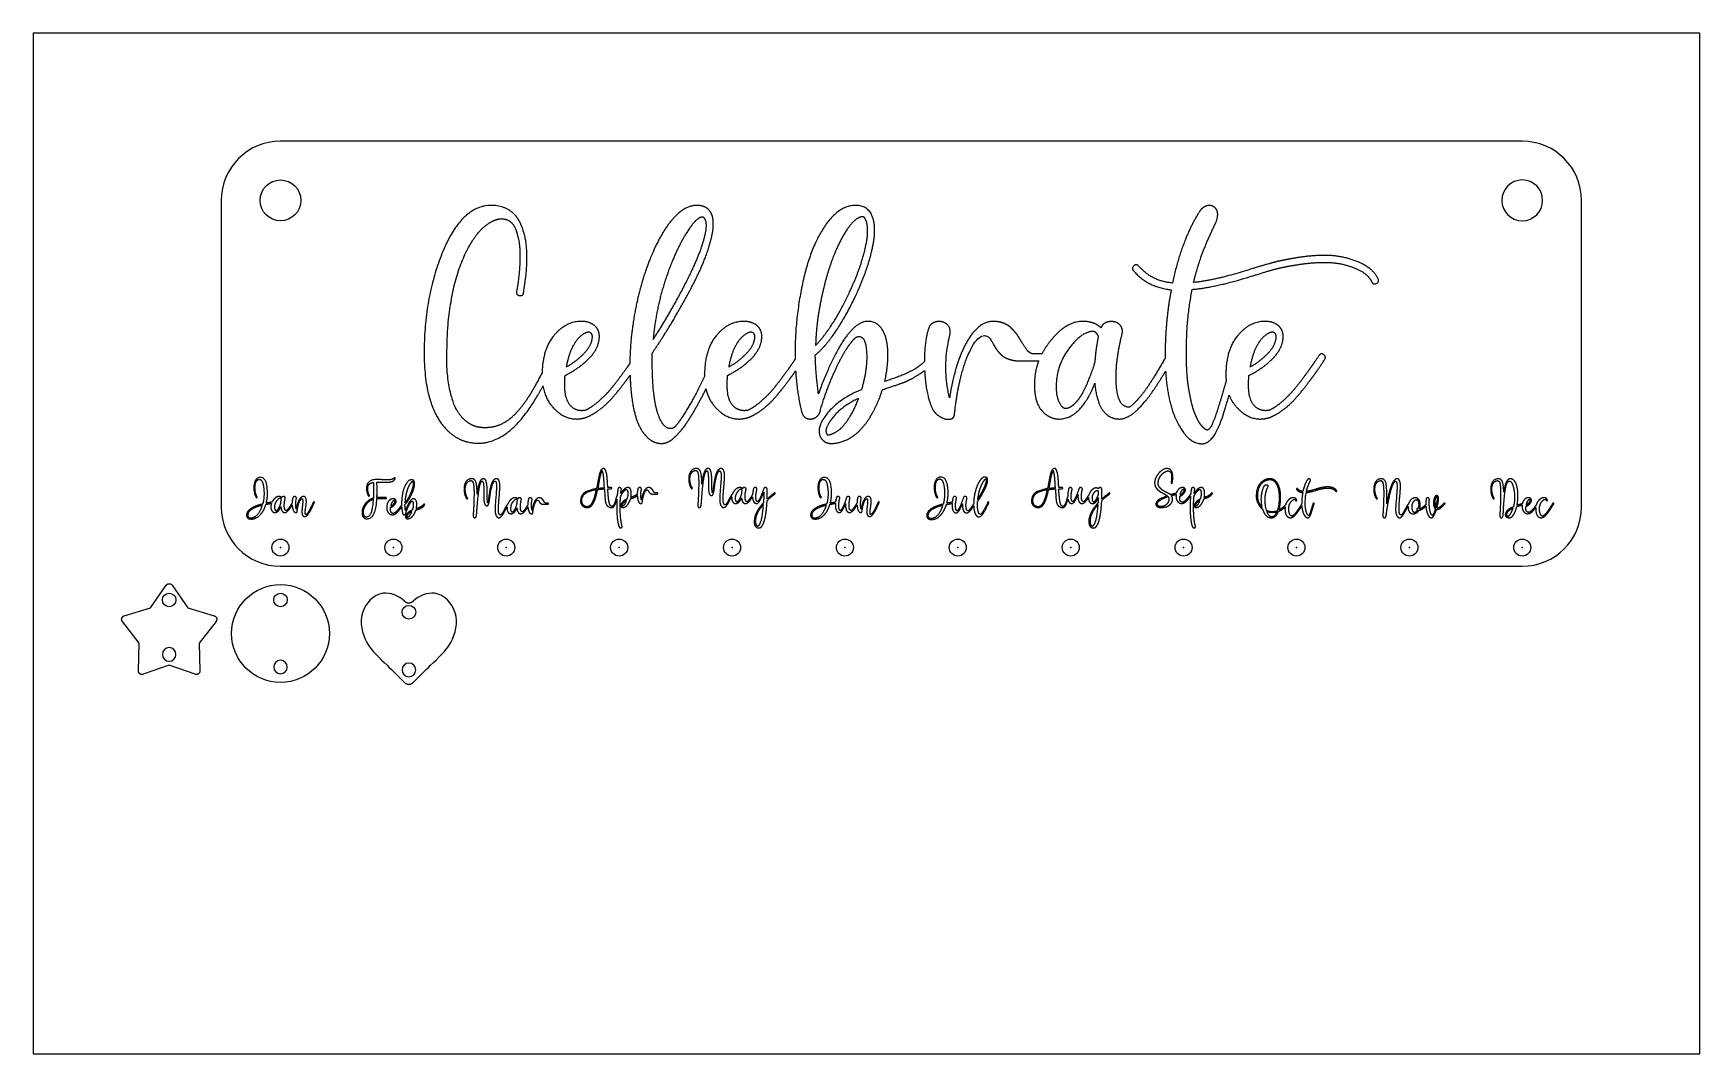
# Model space of a CAD drawing. Header units: millimetres. Extents: x 0 to 490, y 0 to 300.
import ezdxf

# ---------------------------------------------------------------- set-up
doc = ezdxf.new("R2010")
doc.units = ezdxf.units.MM
for name, color, linetype, true_color in [('CUT', 1, 'Continuous', 0xff0000), ('Default', 18, 'Continuous', 0x000000), ('ENGRAVE', 172, 'Continuous', 0x0000bf)]:
    doc.layers.add(name, color=color, linetype=linetype, true_color=true_color)

msp = doc.modelspace()

# ---------------------------------------------------------------- linework, layer by layer
at = {"layer": 'CUT'}
for p, q in [((437.83, 268.3), (72.68, 268.3)), ((55.26, 250.88), (55.26, 160.72)), ((455.26, 160.72), (455.26, 250.88)), ((72.68, 143.3), (437.83, 143.3))]:
    msp.add_line(p, q, dxfattribs=at)
for points in [[(26.74, 128.76), (34.49, 131.06), (39.07, 137.72)], [(40.84, 137.72), (45.41, 131.06), (53.17, 128.76)], [(30.9, 112.59), (31.12, 120.67), (26.19, 127.08)], [(53.72, 127.08), (48.79, 120.67), (49.01, 112.59)], [(47.57, 111.54), (39.95, 114.25), (32.33, 111.54)]]:
    msp.add_lwpolyline(points, dxfattribs=at)
for centre, radius in [((72.68, 250.88), 6), ((72.68, 148.8), 2.5), ((105.88, 148.8), 2.5), ((139.07, 148.8), 2.5), ((172.27, 148.8), 2.5), ((205.46, 148.8), 2.5), ((238.66, 148.8), 2.5), ((271.85, 148.8), 2.5), ((305.05, 148.8), 2.5), ((338.25, 148.8), 2.5), ((371.44, 148.8), 2.5), ((404.64, 148.8), 2.5), ((437.83, 148.8), 2.5), ((72.68, 123.54), 14.4), ((39.95, 133.4), 2), ((72.68, 133.4), 2), ((110.43, 129.8), 2)]:
    msp.add_circle(centre, radius, dxfattribs=at)
at = {"layer": 'CUT', "extrusion": (0, 0, -1)}
for centre, radius in [((-437.83, 250.88), 6), ((-39.95, 117.39), 2), ((-72.68, 113.68), 2), ((-110.43, 112.83), 2)]:
    msp.add_circle(centre, radius, dxfattribs=at)
at = {"layer": 'CUT'}
for centre, start, end in [((72.68, 250.88), 90, 180), ((437.83, 250.88), 0, 90), ((72.68, 160.72), 180, 270), ((437.83, 160.72), 270, 0)]:
    msp.add_arc(centre, 17.42, start, end, dxfattribs=at)
for points in [[(39.07, 137.72), (39.39, 138.19), (39.95, 138.19), (40.52, 138.19), (40.84, 137.72)], [(26.19, 127.08), (25.85, 127.53), (26.02, 128.07), (26.2, 128.6), (26.74, 128.76)], [(53.17, 128.76), (53.71, 128.6), (53.89, 128.07), (54.06, 127.53), (53.72, 127.08)], [(32.33, 111.54), (31.8, 111.36), (31.34, 111.69), (30.88, 112.02), (30.9, 112.59)], [(49.01, 112.59), (49.02, 112.02), (48.56, 111.69), (48.11, 111.36), (47.57, 111.54)]]:
    msp.add_rational_spline(points, [1, 0.884864179299, 1, 0.884864179299, 1], degree=2, knots=[0, 0, 0, 0.969188, 0.969188, 1.938376, 1.938376, 1.938376], dxfattribs=at)
at = {"layer": 'CUT', "extrusion": (1.27975e-16, -0.046117, 0.998936)}
msp.add_open_spline([(109.13, 133.02, -1.67), (107.46, 134.64, -1.6), (105.04, 135.64, -1.55), (102.88, 135.36, -1.56), (100.05, 135, -1.58), (97.65, 132.45, -1.7), (96.79, 129.58, -1.83), (95.93, 126.71, -1.96), (96.62, 123.52, -2.11), (98.1, 120.91, -2.23), (99.58, 118.29, -2.35), (101.85, 116.26, -2.44), (104.03, 114.19, -2.54), (105.75, 112.54, -2.62), (107.42, 110.85, -2.69), (109.11, 109.18, -2.77)], degree=3, knots=[-4.764356, -4.764356, -4.764356, -4.764356, -4, -4, -4, -3, -3, -3, -2, -2, -2, -1, -1, -1, -0.206005, -0.206005, -0.206005, -0.206005], dxfattribs=at)
at = {"layer": 'CUT', "extrusion": (6.75332e-16, 0.046117, -0.998936)}
msp.add_rational_spline([(111.72, 133.02, -1.67), (110.43, 131.76, -1.73), (109.13, 133.02, -1.67)], [1, 0.760419098093, 1], degree=2, dxfattribs=at)
at = {"layer": 'CUT', "extrusion": (6.39876e-17, 0.046117, -0.998936)}
msp.add_open_spline([(111.74, 109.18, -2.77), (113.43, 110.85, -2.69), (115.1, 112.54, -2.62), (116.82, 114.19, -2.54), (119, 116.26, -2.44), (121.27, 118.29, -2.35), (122.75, 120.91, -2.23), (124.23, 123.52, -2.11), (124.92, 126.71, -1.96), (124.06, 129.58, -1.83), (123.2, 132.45, -1.7), (120.8, 135, -1.58), (117.97, 135.36, -1.56), (115.81, 135.64, -1.55), (113.39, 134.64, -1.6), (111.72, 133.02, -1.67)], degree=3, knots=[-9.793995, -9.793995, -9.793995, -9.793995, -9, -9, -9, -8, -8, -8, -7, -7, -7, -6, -6, -6, -5.235644, -5.235644, -5.235644, -5.235644], dxfattribs=at)
at = {"layer": 'CUT', "extrusion": (5.12655e-16, 0.046117, -0.998936)}
msp.add_rational_spline([(109.11, 109.18, -2.77), (110.43, 107.87, -2.83), (111.74, 109.18, -2.77)], [1, 0.752301431788, 1], degree=2, dxfattribs=at)
at = {"layer": 'CUT'}
for p in [(72.68, 148.8), (105.88, 148.8), (139.07, 148.8), (172.27, 148.8), (205.46, 148.8), (238.66, 148.8), (271.85, 148.8), (305.05, 148.8), (338.25, 148.8), (371.44, 148.8), (404.64, 148.8), (437.83, 148.8)]:
    msp.add_point(p, dxfattribs=at)
at = {"layer": 'Default'}
msp.add_lwpolyline([(0, 0), (490, 0), (490, 300), (0, 300)], close=True, dxfattribs=at)
at = {"layer": 'ENGRAVE'}
for points in [[(325.73, 193.43), (325.65, 193.43), (325.56, 193.26)], [(327.1, 191.94), (327.1, 191.98), (327.27, 192.07)], [(349.4, 186.43), (349.49, 186.43), (349.49, 186.51)], [(106.25, 169.34), (106.24, 169.34), (106.21, 169.32)], [(106.44, 169.2), (106.44, 169.21), (106.43, 169.23)], [(166.62, 170.91), (166.62, 170.9), (166.61, 170.88)], [(299.24, 170.91), (299.23, 170.9), (299.23, 170.88)], [(399.61, 167.69), (399.6, 167.68), (399.59, 167.66), (399.58, 167.65)], [(133.73, 162.33), (133.71, 162.31), (133.71, 162.27)], [(199.79, 165.33), (199.78, 165.32), (199.78, 165.27)], [(210.49, 162.87), (210.48, 162.87), (210.46, 162.84)], [(210.71, 162.62), (210.71, 162.63), (210.74, 162.64)], [(239.17, 163.53), (239.17, 163.51), (239.13, 163.43)], [(273.54, 163.53), (273.54, 163.51), (273.5, 163.43)], [(307.5, 166.16), (307.5, 166.15), (307.46, 166.06)], [(407.65, 162.43), (407.65, 162.44), (407.63, 162.47)], [(74.99, 160.23), (74.98, 160.23), (74.97, 160.21)], [(75.22, 159.99), (75.22, 160), (75.25, 160.01)], [(80.76, 159.1), (80.75, 159.09), (80.75, 159.07)], [(144.43, 159.86), (144.41, 159.86), (144.4, 159.84)], [(144.65, 159.62), (144.65, 159.63), (144.68, 159.64)], [(246.86, 159.1), (246.85, 159.09), (246.85, 159.07)], [(375.71, 158.72), (375.72, 158.72), (375.72, 158.74)]]:
    msp.add_lwpolyline(points, dxfattribs=at)
for points, knots in [([(143.63, 243.25), (142.95, 245.05), (141.92, 246.24), (139.27, 249.41), (134.66, 249.41), (125.77, 249.41), (120.05, 234.96), (115.01, 222.32), (114.92, 206.42), (114.83, 190.19), (121.67, 183.35), (125.43, 179.5), (130.9, 179.5), (139.87, 179.5), (147.65, 192.49)], [70.16292, 70.16292, 70.16292, 71.16292, 71.16292, 72.16292, 72.16292, 73.16292, 73.16292, 74.16292, 74.16292, 75.16292, 75.16292, 76.16292, 76.16292, 77.16292, 77.16292, 77.16292]), ([(145.94, 193.6), (142.61, 188.39), (139.57, 186.21), (136.54, 184.03), (132.78, 184.03), (131.33, 184.03), (130, 184.42), (128.68, 184.8), (127.05, 186.13), (125.43, 187.45), (124.32, 189.59), (123.21, 191.72), (122.4, 195.61), (121.58, 199.5), (121.58, 204.71), (121.58, 224.79), (127.65, 236.42), (130.04, 241.03), (132.78, 243.25), (135.51, 245.47), (137.65, 245.47), (140.56, 245.47), (141.84, 242.4)], [51.16292, 51.16292, 51.16292, 52.16292, 52.16292, 53.16292, 53.16292, 54.16292, 54.16292, 55.16292, 55.16292, 56.16292, 56.16292, 57.16292, 57.16292, 58.16292, 58.16292, 59.16292, 59.16292, 60.16292, 60.16292, 61.16292, 61.16292, 62.16292, 62.16292, 62.16292]), ([(199.35, 247.1), (198.15, 249.41), (195.07, 249.41), (191.57, 249.41), (188.02, 245.39), (184.48, 241.37), (181.49, 234.02), (179.61, 229.41), (178.24, 224.11), (176.87, 218.81), (176.15, 213.3), (175.44, 207.96), (175.42, 202.98)], [28.850876, 28.850876, 28.850876, 29.850876, 29.850876, 30.850876, 30.850876, 31.850876, 31.850876, 32.850876, 32.850876, 33.850876, 33.850876, 34.820089, 34.820089, 34.820089]), ([(197.81, 242.14), (198.15, 244.62), (197.38, 245.56), (197.04, 245.99), (196.53, 245.99), (195.93, 245.99), (194.69, 244.79), (193.45, 243.59), (191.61, 240.56), (189.78, 237.53), (188.07, 233.43)], [3, 3, 3, 4, 4, 5, 5, 6, 6, 7, 7, 8, 8, 8]), ([(246.86, 237.44), (247.29, 239.32), (247.37, 241.37), (247.46, 243.59), (247.03, 245.22), (245.92, 249.41), (241.82, 249.41), (237.54, 249.41), (233.87, 244.88), (227.55, 236.93), (225.07, 220.27), (223.83, 211.91), (224, 204.16)], [-4.210127, -4.210127, -4.210127, -3.210127, -3.210127, -2.210127, -2.210127, -1.210127, -1.210127, -0.210127, -0.210127, 0.789873, 0.789873, 1.291129, 1.291129, 1.291129]), ([(243.87, 246.07), (241.9, 246.07), (239.51, 242.65), (237.12, 239.24), (235.11, 233.98), (233.1, 228.73), (231.65, 221.76), (230.2, 214.8), (230.02, 208.22)], [15, 15, 15, 16, 16, 17, 17, 18, 18, 19, 19, 19]), ([(347.01, 249.06), (345.98, 249.66), (344.79, 249.19), (343.59, 248.72), (342.82, 247.44)], [215.588973, 215.588973, 215.588973, 216.588973, 216.588973, 217.588973, 217.588973, 217.588973]), ([(347.69, 244.19), (348.46, 246.24), (348.21, 247.4), (347.95, 248.55), (347.01, 249.06)], [213.588973, 213.588973, 213.588973, 214.588973, 214.588973, 215.588973, 215.588973, 215.588973]), ([(142.61, 239.92), (143.8, 234.02), (142.09, 224.03), (141.92, 223.09), (142.95, 222.91), (143.97, 222.74), (144.14, 223.68), (146.37, 236.76), (143.63, 243.25)], [66.16292, 66.16292, 66.16292, 67.16292, 67.16292, 68.16292, 68.16292, 69.16292, 69.16292, 70.16292, 70.16292, 70.16292]), ([(182.26, 210.01), (187.55, 218.04), (192.25, 227.36), (196.95, 236.67), (197.81, 242.14)], [1, 1, 1, 2, 2, 3, 3, 3]), ([(182, 206), (186.96, 213.17), (192.34, 223), (197.72, 232.83), (199.43, 239.83)], [20.850876, 20.850876, 20.850876, 21.850876, 21.850876, 22.850876, 22.850876, 22.850876]), ([(229.94, 205.4), (235.92, 210.44), (241.65, 222.49), (245.58, 230.86), (246.86, 237.44)], [-6.210127, -6.210127, -6.210127, -5.210127, -5.210127, -4.210127, -4.210127, -4.210127]), ([(230.02, 208.22), (235.07, 213.43), (239.77, 223.43), (243.53, 231.29), (244.81, 237.61)], [19, 19, 19, 20, 20, 21, 21, 21]), ([(244.81, 237.61), (244.81, 237.7), (244.81, 237.78), (244.81, 237.87), (244.85, 237.91), (244.87, 237.93), (244.89, 237.95)], [21, 21, 21, 22, 22, 23, 23, 24, 24, 24]), ([(334.96, 226.59), (328.98, 227.1), (325.05, 231.55), (324.37, 232.31), (323.6, 231.63), (322.83, 230.95), (323.51, 230.18), (327.87, 225.22), (334.62, 224.62)], [218.588973, 218.588973, 218.588973, 219.588973, 219.588973, 220.588973, 220.588973, 221.588973, 221.588973, 222.588973, 222.588973, 222.588973]), ([(340.77, 224.71), (347.27, 225.22), (358.12, 228.55), (362.39, 229.92), (364.91, 230.61), (367.43, 231.29), (371.66, 231.97), (375.89, 232.66), (379.91, 232.66), (384.18, 232.66), (388.24, 231.12), (392.3, 229.58), (393.58, 226.93)], [197.588973, 197.588973, 197.588973, 198.588973, 198.588973, 199.588973, 199.588973, 200.588973, 200.588973, 201.588973, 201.588973, 202.588973, 202.588973, 203.588973, 203.588973, 203.588973]), ([(395.46, 227.79), (393.92, 231.03), (389.35, 232.87), (384.78, 234.71), (379.91, 234.71), (375.72, 234.71), (371.36, 233.98), (367.01, 233.25), (364.49, 232.57), (361.96, 231.89), (357.52, 230.52), (347.18, 227.27), (341.2, 226.76)], [205.588973, 205.588973, 205.588973, 206.588973, 206.588973, 207.588973, 207.588973, 208.588973, 208.588973, 209.588973, 209.588973, 210.588973, 210.588973, 211.588973, 211.588973, 211.588973]), ([(393.58, 226.93), (394.01, 225.99), (394.95, 226.46), (395.89, 226.93), (395.46, 227.79)], [203.588973, 203.588973, 203.588973, 204.588973, 204.588973, 205.588973, 205.588973, 205.588973]), ([(334.62, 224.62), (332.82, 215.48), (332.82, 205.31), (332.82, 204.9), (332.83, 204.5)], [222.588973, 222.588973, 222.588973, 223.588973, 223.588973, 223.622891, 223.622891, 223.622891]), ([(350.76, 197.76), (350.24, 196.05), (349.66, 194.03), (348.21, 189.08), (347.44, 187.02), (346.07, 183.35), (345.22, 183.35), (345.04, 183.35), (344.75, 183.52), (344.45, 183.69), (344.06, 184.08), (343.68, 184.46), (343.21, 185.06), (342.74, 185.66), (342.27, 186.64), (341.8, 187.62), (341.33, 188.86), (340.86, 190.1), (340.47, 191.85), (340.09, 193.6), (339.75, 195.66), (339.4, 197.71), (339.23, 200.4), (339.06, 203.09), (339.06, 206.17), (339.06, 216.08), (340.77, 224.71)], [185.329559, 185.329559, 185.329559, 185.588973, 185.588973, 186.588973, 186.588973, 187.588973, 187.588973, 188.588973, 188.588973, 189.588973, 189.588973, 190.588973, 190.588973, 191.588973, 191.588973, 192.588973, 192.588973, 193.588973, 193.588973, 194.588973, 194.588973, 195.588973, 195.588973, 196.588973, 196.588973, 197.588973, 197.588973, 197.588973]), ([(166.45, 210.87), (166.45, 213.09), (164.74, 214.28), (163.29, 215.31), (161.15, 215.31), (156.54, 215.31), (153.07, 211.12), (149.76, 207.11), (149.62, 200.21)], [45.222685, 45.222685, 45.222685, 46.222685, 46.222685, 47.222685, 47.222685, 48.222685, 48.222685, 49.180142, 49.180142, 49.180142]), ([(156.36, 199.42), (160.12, 201.21), (163.24, 204.24), (166.36, 207.28), (166.45, 210.78)], [42.222685, 42.222685, 42.222685, 43.222685, 43.222685, 44.222685, 44.222685, 44.222685]), ([(156.71, 201.89), (159.78, 203.6), (162.05, 206), (164.31, 208.39), (164.4, 210.78)], [6, 6, 6, 7, 7, 8, 8, 8]), ([(164.4, 210.78), (164.4, 211.81), (163.63, 212.06), (162.86, 212.32), (161.58, 211.46)], [8, 8, 8, 9, 9, 10, 10, 10]), ([(214.22, 210.87), (214.22, 213.09), (212.51, 214.28), (211.05, 215.31), (208.92, 215.31), (204.3, 215.31), (200.84, 211.12), (197.38, 206.94), (197.38, 199.59), (197.38, 199.36), (197.39, 199.14)], [12.028212, 12.028212, 12.028212, 13.028212, 13.028212, 14.028212, 14.028212, 15.028212, 15.028212, 16.028212, 16.028212, 16.064884, 16.064884, 16.064884]), ([(204.13, 199.42), (207.89, 201.21), (211.01, 204.24), (214.13, 207.28), (214.22, 210.78)], [9.028212, 9.028212, 9.028212, 10.028212, 10.028212, 11.028212, 11.028212, 11.028212]), ([(204.47, 201.89), (207.55, 203.6), (209.82, 206), (212.08, 208.39), (212.17, 210.78)], [6, 6, 6, 7, 7, 8, 8, 8]), ([(212.17, 210.78), (212.17, 211.81), (211.4, 212.06), (210.63, 212.32), (209.35, 211.46)], [8, 8, 8, 9, 9, 10, 10, 10]), ([(250.36, 197.62), (251.3, 201.72), (251.3, 205.4), (251.3, 209.67), (250.02, 212.23), (248.48, 215.31), (245.41, 215.31), (241.56, 215.31), (237.29, 208.22), (234.04, 202.75), (230.88, 194.03)], [-12.210127, -12.210127, -12.210127, -11.210127, -11.210127, -10.210127, -10.210127, -9.210127, -9.210127, -8.210127, -8.210127, -7.210127, -7.210127, -7.210127]), ([(239, 207.02), (240.45, 209.16), (241.26, 210.01), (242.07, 210.87), (242.84, 210.87), (245.06, 210.87), (245.06, 204.71), (245.06, 200.53), (243.53, 195.23)], [106.132514, 106.132514, 106.132514, 107.132514, 107.132514, 108.132514, 108.132514, 109.132514, 109.132514, 110.132514, 110.132514, 110.132514]), ([(267.37, 215.14), (266.17, 215.48), (264.93, 215.01), (263.69, 214.54), (263.35, 213.43)], [-16.731839, -16.731839, -16.731839, -15.731839, -15.731839, -14.731839, -14.731839, -14.731839]), ([(269.42, 192.84), (267.2, 201.72), (269.5, 211.29), (269.76, 212.32), (269.5, 213.13), (269.25, 213.94), (268.69, 214.41), (268.14, 214.88), (267.37, 215.14)], [-20.731839, -20.731839, -20.731839, -19.731839, -19.731839, -18.731839, -18.731839, -17.731839, -17.731839, -16.731839, -16.731839, -16.731839]), ([(290.7, 209.07), (289.93, 210.52), (289.37, 211.29), (288.82, 212.06), (287.75, 213.17), (286.68, 214.28), (285.27, 214.8), (283.86, 215.31), (282.07, 215.31), (279.5, 215.31), (277.02, 212.75), (274.55, 210.18), (272.58, 205.23)], [-30.731839, -30.731839, -30.731839, -29.731839, -29.731839, -28.731839, -28.731839, -27.731839, -27.731839, -26.731839, -26.731839, -25.731839, -25.731839, -24.731839, -24.731839, -24.731839]), ([(274.38, 204.37), (277.19, 211.12), (279.59, 211.12), (280.44, 211.12), (280.95, 210.61), (281.47, 210.1), (282.24, 208.73), (282.75, 207.79), (283.05, 207.32), (283.35, 206.85), (284.07, 206.04), (284.8, 205.23), (285.53, 204.8), (286.25, 204.37), (287.45, 204.03), (288.65, 203.69), (290.01, 203.69)], [129.330184, 129.330184, 129.330184, 130.330184, 130.330184, 131.330184, 131.330184, 132.330184, 132.330184, 133.330184, 133.330184, 134.330184, 134.330184, 135.330184, 135.330184, 136.330184, 136.330184, 137.330184, 137.330184, 137.330184]), ([(313.6, 213.69), (311.8, 215.31), (308.47, 215.31), (303.69, 215.31), (299.03, 209.5), (297.57, 207.67), (296.56, 205.74)], [-35.674122, -35.674122, -35.674122, -34.674122, -34.674122, -33.674122, -33.674122, -33.360023, -33.360023, -33.360023]), ([(310.52, 212.23), (307.19, 211.29), (303.98, 206.55), (300.78, 201.81), (300.78, 196.08), (300.78, 193.09), (301.68, 191.43), (302.57, 189.76), (303.51, 189.76), (304.8, 189.76), (306.25, 191.17), (307.7, 192.58), (308.73, 194.54)], [21, 21, 21, 22, 22, 23, 23, 24, 24, 25, 25, 26, 26, 27, 27, 27]), ([(318.04, 215.14), (317.27, 215.31), (316.46, 215.22), (315.65, 215.14), (314.92, 214.67), (314.2, 214.2), (314.03, 213.43)], [-40.674122, -40.674122, -40.674122, -39.674122, -39.674122, -38.674122, -38.674122, -37.674122, -37.674122, -37.674122]), ([(320.09, 211.29), (320.52, 212.75), (319.88, 213.77), (319.24, 214.8), (318.04, 215.14)], [-42.674122, -42.674122, -42.674122, -41.674122, -41.674122, -40.674122, -40.674122, -40.674122]), ([(320.01, 191.13), (318.73, 192.75), (318.47, 196.51), (318.21, 200.27), (318.73, 204.12), (319.24, 207.96), (320.09, 211.29)], [-45.674122, -45.674122, -45.674122, -44.674122, -44.674122, -43.674122, -43.674122, -42.674122, -42.674122, -42.674122]), ([(367.52, 210.87), (367.52, 213.09), (365.81, 214.28), (364.36, 215.31), (362.22, 215.31), (357.61, 215.31), (354.15, 211.12), (350.68, 206.94), (350.68, 199.59), (350.68, 198.64), (350.76, 197.76)], [181.176034, 181.176034, 181.176034, 182.176034, 182.176034, 183.176034, 183.176034, 184.176034, 184.176034, 185.176034, 185.176034, 185.329559, 185.329559, 185.329559]), ([(357.44, 199.42), (361.2, 201.21), (364.31, 204.24), (367.43, 207.28), (367.52, 210.78)], [178.176034, 178.176034, 178.176034, 179.176034, 179.176034, 180.176034, 180.176034, 180.176034]), ([(357.78, 201.89), (360.85, 203.6), (363.12, 206), (365.38, 208.39), (365.47, 210.78)], [6, 6, 6, 7, 7, 8, 8, 8]), ([(365.47, 210.78), (365.47, 211.81), (364.7, 212.06), (363.93, 212.32), (362.65, 211.46)], [8, 8, 8, 9, 9, 10, 10, 10]), ([(184.48, 186.17), (182, 191.04), (182, 203.52), (182, 204.8), (182, 206)], [18.850876, 18.850876, 18.850876, 19.850876, 19.850876, 20.850876, 20.850876, 20.850876]), ([(294.2, 205.74), (293.26, 205.74), (292.53, 206.51), (291.81, 207.28), (290.7, 209.07)], [-32.731839, -32.731839, -32.731839, -31.731839, -31.731839, -30.731839, -30.731839, -30.731839]), ([(175.42, 202.98), (174.97, 202.32), (174.61, 201.81), (173.71, 200.53), (171.96, 198.18), (170.21, 195.83), (168.84, 194.33), (167.47, 192.84), (165.68, 191.34), (163.88, 189.84), (162.35, 189.16)], [34.820089, 34.820089, 34.820089, 35.222685, 35.222685, 36.222685, 36.222685, 37.222685, 37.222685, 38.222685, 38.222685, 39.222685, 39.222685, 39.222685]), ([(224, 204.16), (223.04, 202.75), (222.38, 201.81), (221.48, 200.53), (219.73, 198.18), (217.98, 195.83), (216.61, 194.33), (215.24, 192.84), (213.45, 191.34), (211.65, 189.84), (210.11, 189.16)], [1.291129, 1.291129, 1.291129, 2.028212, 2.028212, 3.028212, 3.028212, 4.028212, 4.028212, 5.028212, 5.028212, 6.028212, 6.028212, 6.028212]), ([(262.03, 203.48), (260.46, 201.92), (258.44, 200.87), (255.32, 199.24), (250.36, 197.62)], [-13.85851, -13.85851, -13.85851, -13.210127, -13.210127, -12.210127, -12.210127, -12.210127]), ([(290.1, 203.69), (290.61, 203.69), (291.25, 203.69), (291.89, 203.69), (292.79, 203.69), (293.69, 203.69), (294.2, 203.69)], [138.330184, 138.330184, 138.330184, 139.330184, 139.330184, 140.330184, 140.330184, 141.330184, 141.330184, 141.330184]), ([(294.2, 203.69), (294.54, 203.69), (294.88, 203.69), (295.26, 203.69), (295.64, 203.69)], [141.330184, 141.330184, 141.330184, 142.330184, 142.330184, 142.575797, 142.575797, 142.575797]), ([(295.64, 203.69), (294.37, 200.38), (294.37, 196.77), (294.37, 191.55), (296.55, 189.08), (298.73, 186.6), (301.63, 186.6), (306.76, 186.6), (310.52, 193.52), (311.38, 195.14), (312.15, 197.11)], [142.575797, 142.575797, 142.575797, 143.097651, 143.097651, 144.097651, 144.097651, 145.097651, 145.097651, 146.097651, 146.097651, 147.097651, 147.097651, 147.097651]), ([(312.06, 202.75), (312.06, 202.83), (312.1, 203), (312.15, 203.18), (312.23, 203.26)], [15, 15, 15, 16, 16, 17, 17, 17]), ([(378.03, 205.23), (376.58, 203.09), (375.68, 201.81), (374.78, 200.53), (373.03, 198.18), (371.28, 195.83), (369.91, 194.33), (368.54, 192.84), (366.75, 191.34), (364.96, 189.84), (363.42, 189.16)], [170.176034, 170.176034, 170.176034, 171.176034, 171.176034, 172.176034, 172.176034, 173.176034, 173.176034, 174.176034, 174.176034, 175.176034, 175.176034, 175.176034]), ([(364.27, 187.37), (366.41, 188.31), (368.59, 190.14), (370.77, 191.98), (372.99, 194.8), (375.21, 197.62), (376.49, 199.37), (377.77, 201.12), (379.74, 204.12)], [164.176034, 164.176034, 164.176034, 165.176034, 165.176034, 166.176034, 166.176034, 167.176034, 167.176034, 168.176034, 168.176034, 168.176034]), ([(379.74, 204.12), (380.25, 204.97), (379.4, 205.53), (378.54, 206.08), (378.03, 205.23)], [168.176034, 168.176034, 168.176034, 169.176034, 169.176034, 170.176034, 170.176034, 170.176034]), ([(149.87, 196.32), (150.52, 192.46), (152.82, 190.02), (156.02, 186.6), (159.7, 186.6), (161.24, 186.6), (162.86, 187.2)], [77.787845, 77.787845, 77.787845, 78.504434, 78.504434, 79.504434, 79.504434, 80.504434, 80.504434, 80.504434]), ([(162.35, 189.16), (160.12, 188.73), (158.5, 190.02), (156.28, 191.72), (156.28, 196.51), (156.28, 198.05), (156.36, 199.42)], [39.222685, 39.222685, 39.222685, 40.222685, 40.222685, 41.222685, 41.222685, 42.222685, 42.222685, 42.222685]), ([(163.2, 187.37), (165.34, 188.31), (167.52, 190.14), (169.69, 191.98), (171.92, 194.8), (174.14, 197.62), (175.42, 199.37), (175.45, 199.41), (175.47, 199.44)], [81.504434, 81.504434, 81.504434, 82.504434, 82.504434, 83.504434, 83.504434, 84.504434, 84.504434, 84.524221, 84.524221, 84.524221]), ([(175.47, 199.44), (175.63, 194.65), (176.27, 191), (177.13, 186.17), (178.58, 183.78), (180.03, 181.38), (181.53, 180.4), (183.03, 179.42), (184.82, 179.42), (187.38, 179.42), (190.63, 183.44)], [84.524221, 84.524221, 84.524221, 85.279937, 85.279937, 86.279937, 86.279937, 87.279937, 87.279937, 88.279937, 88.279937, 89.279937, 89.279937, 89.279937]), ([(210.11, 189.16), (207.89, 188.73), (206.27, 190.02), (204.05, 191.72), (204.05, 196.51), (204.05, 198.05), (204.13, 199.42)], [6.028212, 6.028212, 6.028212, 7.028212, 7.028212, 8.028212, 8.028212, 9.028212, 9.028212, 9.028212]), ([(210.97, 187.37), (213.11, 188.31), (215.28, 190.14), (217.46, 191.98), (219.69, 194.8), (221.91, 197.62), (223.19, 199.37), (223.63, 199.97), (224.15, 200.72)], [97.402221, 97.402221, 97.402221, 98.402221, 98.402221, 99.402221, 99.402221, 100.402221, 100.402221, 100.745926, 100.745926, 100.745926]), ([(224.15, 200.72), (224.53, 194.85), (225.75, 189.33), (226.35, 186.6), (228.4, 186.6)], [100.745926, 100.745926, 100.745926, 101.132514, 101.132514, 102.132514, 102.132514, 102.132514]), ([(249.94, 195.31), (253.87, 196.6), (255.92, 197.36), (257.97, 198.13), (260.79, 199.97), (261.48, 200.42), (262.1, 200.89)], [119.132514, 119.132514, 119.132514, 120.132514, 120.132514, 121.132514, 121.132514, 121.376379, 121.376379, 121.376379]), ([(312.15, 197.11), (312.57, 191.81), (314.45, 189.16), (316.33, 186.6), (319.41, 186.6), (322.74, 186.6), (327.01, 191.9)], [147.097651, 147.097651, 147.097651, 148.097651, 148.097651, 149.097651, 149.097651, 150.097651, 150.097651, 150.097651]), ([(332.96, 200.67), (333.48, 191.86), (336.07, 186.3), (339.32, 179.33), (343.68, 179.33), (346.92, 179.33), (349.4, 186.43)], [154.920638, 154.920638, 154.920638, 155.719325, 155.719325, 156.719325, 156.719325, 157.719325, 157.719325, 157.719325]), ([(363.42, 189.16), (361.2, 188.73), (359.57, 190.02), (357.35, 191.72), (357.35, 196.51), (357.35, 198.05), (357.44, 199.42)], [175.176034, 175.176034, 175.176034, 176.176034, 176.176034, 177.176034, 177.176034, 178.176034, 178.176034, 178.176034]), ([(191.91, 185.14), (192.94, 186.68), (194.13, 188.65), (195.89, 191.62), (197.81, 195.43)], [92.279937, 92.279937, 92.279937, 93.279937, 93.279937, 93.769777, 93.769777, 93.769777]), ([(197.81, 195.43), (198.56, 192.18), (200.59, 190.02), (203.79, 186.6), (207.47, 186.6), (209, 186.6), (210.63, 187.2)], [93.769777, 93.769777, 93.769777, 94.402221, 94.402221, 95.402221, 95.402221, 96.402221, 96.402221, 96.402221]), ([(243.53, 195.23), (235.24, 191.9), (231.9, 185.91), (230.37, 183.18), (231.56, 181.13), (231.9, 180.53), (232.5, 180.1)], [110.132514, 110.132514, 110.132514, 111.132514, 111.132514, 112.132514, 112.132514, 113.132514, 113.132514, 113.132514]), ([(242.67, 192.66), (236.35, 189.76), (233.7, 184.97), (232.67, 183.18), (233.36, 182.15)], [7, 7, 7, 8, 8, 9, 9, 9]), ([(233.53, 181.9), (236.35, 182.24), (238.7, 185.23), (241.05, 188.22), (242.67, 192.66)], [5, 5, 5, 6, 6, 7, 7, 7]), ([(349.49, 186.51), (350.17, 188.56), (351.62, 193.52), (351.64, 193.58), (351.66, 193.64)], [159.719325, 159.719325, 159.719325, 160.719325, 160.719325, 160.727041, 160.727041, 160.727041]), ([(351.66, 193.64), (352.45, 191.55), (353.89, 190.02), (357.09, 186.6), (360.77, 186.6), (362.31, 186.6), (363.93, 187.2)], [160.727041, 160.727041, 160.727041, 161.176034, 161.176034, 162.176034, 162.176034, 163.176034, 163.176034, 163.176034]), ([(232.59, 180.02), (233.44, 179.42), (234.55, 179.42), (238.14, 179.42), (241.35, 181.81), (244.55, 184.2), (246.94, 188.73)], [114.132514, 114.132514, 114.132514, 115.132514, 115.132514, 116.132514, 116.132514, 117.132514, 117.132514, 117.132514]), ([(264.38, 189.59), (265.06, 188.31), (266.43, 187.41), (267.8, 186.51), (269.08, 186.51), (269.59, 186.51), (270.02, 186.68)], [122.330184, 122.330184, 122.330184, 123.330184, 123.330184, 124.330184, 124.330184, 125.330184, 125.330184, 125.330184]), ([(188.84, 184.46), (188.07, 183.78), (187.47, 183.78), (185.76, 183.78), (184.48, 186.17)], [16.850876, 16.850876, 16.850876, 17.850876, 17.850876, 18.850876, 18.850876, 18.850876]), ([(168.91, 166.61), (168.86, 167.57), (168.84, 168.05), (168.81, 168.53), (168.74, 169.29), (168.68, 170.05), (168.6, 170.44), (168.51, 170.84), (168.38, 171.26), (168.25, 171.69), (168.05, 171.87), (167.86, 172.04), (167.6, 172.04), (167.02, 172.04), (166.62, 170.91)], [-48.351991, -48.351991, -48.351991, -47.351991, -47.351991, -46.351991, -46.351991, -45.351991, -45.351991, -44.351991, -44.351991, -43.351991, -43.351991, -42.351991, -42.351991, -41.351991, -41.351991, -41.351991]), ([(196.6, 167.48), (196.56, 169.62), (196.32, 170.74), (196.19, 171.34), (195.85, 171.69), (195.52, 172.04), (195.07, 172.04), (193.7, 172.04), (193.1, 170.82), (192.76, 170.12), (192.74, 169.17), (192.72, 168.22), (192.93, 167.41), (193.15, 166.61), (193.49, 166.17), (193.59, 166.05), (193.72, 166.15), (193.85, 166.26), (193.75, 166.38), (193.35, 166.9), (193.16, 167.96), (192.97, 169.02), (193.18, 170.04)], [18.93206, 18.93206, 18.93206, 19.93206, 19.93206, 20.93206, 20.93206, 21.93206, 21.93206, 22.93206, 22.93206, 23.93206, 23.93206, 24.93206, 24.93206, 25.93206, 25.93206, 26.93206, 26.93206, 27.93206, 27.93206, 28.93206, 28.93206, 29.93206, 29.93206, 29.93206]), ([(199.68, 164.93), (199.54, 165.22), (199.52, 167.35), (199.52, 168.12), (199.52, 168.52), (199.51, 168.92), (199.48, 169.58), (199.45, 170.23), (199.38, 170.58), (199.31, 170.93), (199.2, 171.32), (199.08, 171.71), (198.88, 171.87), (198.68, 172.04), (198.43, 172.04), (197.8, 172.04), (197.42, 171.31), (197.05, 170.57), (196.81, 169.14)], [7.93206, 7.93206, 7.93206, 8.93206, 8.93206, 9.93206, 9.93206, 10.93206, 10.93206, 11.93206, 11.93206, 12.93206, 12.93206, 13.93206, 13.93206, 14.93206, 14.93206, 15.93206, 15.93206, 16.93206, 16.93206, 16.93206]), ([(202.8, 171.8), (202.59, 172.04), (202.27, 172.04), (201.44, 172.04), (200.9, 170.84)], [-4.06794, -4.06794, -4.06794, -3.06794, -3.06794, -2.06794, -2.06794, -2.06794]), ([(203.17, 161.5), (202.98, 161.69), (202.9, 162.16), (202.82, 162.63), (202.84, 163.44), (202.87, 164.25), (202.91, 164.81), (202.94, 165.37), (203.04, 166.43), (203.15, 167.62), (203.19, 168.22), (203.22, 168.83), (203.24, 169.7), (203.26, 170.56), (203.15, 171.05), (203.04, 171.55), (202.8, 171.8)], [-12.06794, -12.06794, -12.06794, -11.06794, -11.06794, -10.06794, -10.06794, -9.06794, -9.06794, -8.06794, -8.06794, -7.06794, -7.06794, -6.06794, -6.06794, -5.06794, -5.06794, -4.06794, -4.06794, -4.06794]), ([(301.52, 166.61), (301.48, 167.57), (301.45, 168.05), (301.43, 168.53), (301.36, 169.29), (301.3, 170.05), (301.22, 170.44), (301.13, 170.84), (301, 171.26), (300.87, 171.69), (300.67, 171.87), (300.47, 172.04), (300.22, 172.04), (299.63, 172.04), (299.24, 170.91)], [67.156071, 67.156071, 67.156071, 68.156071, 68.156071, 69.156071, 69.156071, 70.156071, 70.156071, 71.156071, 71.156071, 72.156071, 72.156071, 73.156071, 73.156071, 74.156071, 74.156071, 74.156071]), ([(334.54, 171.52), (334.33, 171.79), (334.03, 171.92), (333.73, 172.04), (333.35, 172.04), (332.24, 172.04), (331.12, 170.86), (330.43, 170.15), (330.06, 169.29), (329.69, 168.43), (329.73, 167.66), (329.78, 166.78), (330.31, 166.16)], [71.828512, 71.828512, 71.828512, 72.828512, 72.828512, 73.828512, 73.828512, 74.828512, 74.828512, 75.828512, 75.828512, 76.828512, 76.828512, 77.828512, 77.828512, 77.828512]), ([(334.71, 170.08), (334.8, 169.18), (334.58, 167.88), (334.55, 167.73), (334.71, 167.7), (334.87, 167.67), (334.9, 167.83), (335.14, 169.2), (335.04, 170.12), (334.94, 171.05), (334.54, 171.52)], [66.828512, 66.828512, 66.828512, 67.828512, 67.828512, 68.828512, 68.828512, 69.828512, 69.828512, 70.828512, 70.828512, 71.828512, 71.828512, 71.828512]), ([(64.9, 167.17), (64.83, 166.47), (64.87, 165.79), (64.92, 165.11), (65.11, 164.5), (65.29, 163.89), (65.55, 163.54)], [-9.765078, -9.765078, -9.765078, -8.765078, -8.765078, -7.765078, -7.765078, -6.765078, -6.765078, -6.765078]), ([(68.48, 161.86), (68.86, 163.25), (68.86, 164.7), (68.86, 169.41), (66.77, 169.41), (65.75, 169.41), (65.23, 168.37), (65.19, 168.29), (65.16, 168.2)], [-16.765078, -16.765078, -16.765078, -15.765078, -15.765078, -14.765078, -14.765078, -13.765078, -13.765078, -12.765078, -12.765078, -12.765078]), ([(65.82, 163.75), (65.46, 164.23), (65.28, 165.22), (65.11, 166.22), (65.23, 167.14), (65.3, 167.67), (65.47, 168.06)], [-4.765078, -4.765078, -4.765078, -3.765078, -3.765078, -2.765078, -2.765078, -1.765078, -1.765078, -1.765078]), ([(65.47, 168.09), (65.83, 168.86), (66.46, 168.86), (67.09, 168.86), (67.47, 167.7), (67.84, 166.54), (67.84, 164.58), (67.84, 163.06), (67.46, 161.62)], [-0.765078, -0.765078, -0.765078, 0.234922, 0.234922, 1.234922, 1.234922, 2.234922, 2.234922, 3.234922, 3.234922, 3.234922]), ([(100.75, 168.79), (97.98, 168.72), (97.98, 166.15), (97.98, 165.95), (97.99, 165.74)], [21, 21, 21, 22, 22, 23, 23, 23]), ([(98.33, 165.77), (98.23, 166.86), (98.71, 167.38), (99.11, 167.81), (99.99, 167.97)], [28, 28, 28, 29, 29, 30, 30, 30]), ([(104.57, 168.74), (103.96, 168.74), (102.79, 168.76), (101.42, 168.79), (100.88, 168.79), (100.79, 168.79), (100.75, 168.79)], [18, 18, 18, 19, 19, 20, 20, 21, 21, 21]), ([(101.04, 163.53), (101.09, 164.73), (101.06, 167.13), (101.04, 168.01), (101.04, 168.05)], [51, 51, 51, 52, 52, 53, 53, 53]), ([(101.09, 168.05), (101.62, 168.05), (102.57, 168.02), (103.37, 168.01), (103.99, 168.02), (104.62, 168.04), (105.08, 168.12), (105.55, 168.2), (105.89, 168.44), (106.23, 168.68), (106.42, 169.09)], [54, 54, 54, 55, 55, 56, 56, 57, 57, 58, 58, 59, 59, 59]), ([(106.38, 169.3), (106.37, 169.3), (106.37, 169.31), (106.36, 169.32), (106.35, 169.32)], [4, 4, 4, 5.5, 5.5, 7, 7, 7]), ([(106.42, 169.25), (106.41, 169.27), (106.41, 169.28), (106.41, 169.28), (106.4, 169.29), (106.39, 169.3), (106.38, 169.3)], [1, 1, 1, 2, 2, 3, 3, 4, 4, 4]), ([(112.04, 166.78), (112.11, 167.08), (112.12, 167.42), (112.14, 167.78), (112.07, 168.05), (111.88, 168.74), (111.21, 168.74), (110.51, 168.74), (109.91, 167.99), (108.87, 166.69), (108.47, 163.96), (108.26, 162.59), (108.29, 161.32)], [3.968632, 3.968632, 3.968632, 4.968632, 4.968632, 5.968632, 5.968632, 6.968632, 6.968632, 7.968632, 7.968632, 8.968632, 8.968632, 9.469888, 9.469888, 9.469888]), ([(109.27, 161.52), (110.25, 162.35), (111.18, 164.32), (111.83, 165.7), (112.04, 166.78)], [1.968632, 1.968632, 1.968632, 2.968632, 2.968632, 3.968632, 3.968632, 3.968632]), ([(111.55, 168.19), (111.23, 168.19), (110.83, 167.63), (110.44, 167.07), (110.11, 166.21), (109.78, 165.35), (109.55, 164.21), (109.31, 163.06), (109.28, 161.99)], [15, 15, 15, 16, 16, 17, 17, 18, 18, 19, 19, 19]), ([(109.28, 161.99), (110.11, 162.84), (110.88, 164.48), (111.49, 165.77), (111.7, 166.8)], [19, 19, 19, 20, 20, 21, 21, 21]), ([(111.7, 166.8), (111.7, 166.82), (111.7, 166.83), (111.7, 166.85), (111.71, 166.85), (111.71, 166.86), (111.72, 166.86)], [21, 21, 21, 22, 22, 23, 23, 24, 24, 24]), ([(130.53, 164.47), (130.49, 166.61), (130.25, 167.73), (130.13, 168.34), (129.79, 168.69), (129.45, 169.04), (129.01, 169.04), (127.63, 169.04), (127.03, 167.82), (126.69, 167.12), (126.67, 166.17), (126.65, 165.21), (126.87, 164.41), (127.09, 163.6), (127.42, 163.17), (127.52, 163.04), (127.65, 163.15), (127.79, 163.25), (127.69, 163.38), (127.28, 163.9), (127.09, 164.95), (126.9, 166.01), (127.12, 167.03)], [18.93206, 18.93206, 18.93206, 19.93206, 19.93206, 20.93206, 20.93206, 21.93206, 21.93206, 22.93206, 22.93206, 23.93206, 23.93206, 24.93206, 24.93206, 25.93206, 25.93206, 26.93206, 26.93206, 27.93206, 27.93206, 28.93206, 28.93206, 29.93206, 29.93206, 29.93206]), ([(127.12, 167.05), (127.31, 167.72), (127.74, 168.1), (128.17, 168.48), (128.71, 168.48), (128.81, 168.48), (128.89, 168.44), (128.98, 168.41), (129.05, 168.34), (129.13, 168.27), (129.19, 168.17), (129.26, 168.07), (129.31, 167.94), (129.36, 167.82), (129.38, 167.66)], [30.93206, 30.93206, 30.93206, 31.93206, 31.93206, 32.93206, 32.93206, 33.93206, 33.93206, 34.93206, 34.93206, 35.93206, 35.93206, 36.93206, 36.93206, 37.93206, 37.93206, 37.93206]), ([(129.38, 167.66), (129.62, 166.5), (129.59, 164.31), (129.57, 162.12), (129.47, 160.49), (129.38, 158.87), (129.34, 158.48)], [37.93206, 37.93206, 37.93206, 38.93206, 38.93206, 39.93206, 39.93206, 40.93206, 40.93206, 40.93206]), ([(130.42, 159.56), (130.49, 160.37), (130.62, 161.8), (130.88, 164.98), (131.11, 166.21), (131.19, 166.68), (131.3, 167.07), (131.4, 167.45), (131.5, 167.69), (131.6, 167.93), (131.69, 168.09), (131.79, 168.25), (131.86, 168.32), (131.93, 168.38), (131.97, 168.38), (132.03, 168.38), (132.09, 168.32), (132.23, 168.18), (132.31, 167.8), (132.4, 167.41), (132.43, 166.76), (132.47, 166.11), (132.47, 165.67), (132.48, 165.23), (132.48, 164.47), (132.48, 162.85), (132.54, 162.36), (132.59, 161.8), (132.84, 161.44), (133.08, 161.08), (133.33, 161.08), (133.61, 161.08), (133.77, 161.33), (133.92, 161.59), (134.05, 162.24)], [50.93206, 50.93206, 50.93206, 51.93206, 51.93206, 52.93206, 52.93206, 53.93206, 53.93206, 54.93206, 54.93206, 55.93206, 55.93206, 56.93206, 56.93206, 57.93206, 57.93206, 58.93206, 58.93206, 59.93206, 59.93206, 60.93206, 60.93206, 61.93206, 61.93206, 62.93206, 62.93206, 63.93206, 63.93206, 64.93206, 64.93206, 65.93206, 65.93206, 66.93206, 66.93206, 67.93206, 67.93206, 67.93206]), ([(133.61, 161.92), (133.47, 162.22), (133.46, 164.35), (133.46, 165.12), (133.45, 165.51), (133.45, 165.91), (133.42, 166.57), (133.39, 167.23), (133.32, 167.58), (133.25, 167.93), (133.13, 168.32), (133.01, 168.7), (132.82, 168.87), (132.62, 169.04), (132.37, 169.04), (131.74, 169.04), (131.36, 168.3), (130.98, 167.57), (130.74, 166.14)], [7.93206, 7.93206, 7.93206, 8.93206, 8.93206, 9.93206, 9.93206, 10.93206, 10.93206, 11.93206, 11.93206, 12.93206, 12.93206, 13.93206, 13.93206, 14.93206, 14.93206, 15.93206, 15.93206, 16.93206, 16.93206, 16.93206]), ([(134.83, 167.8), (134.61, 167.3), (134.42, 166.51), (134.23, 165.72), (134.15, 165.19), (134.06, 164.65), (133.94, 163.73), (133.8, 162.71), (133.73, 162.33)], [-1.06794, -1.06794, -1.06794, -0.06794, -0.06794, 0.93206, 0.93206, 1.93206, 1.93206, 2.93206, 2.93206, 2.93206]), ([(134.05, 162.26), (134.12, 162.62), (134.27, 163.69), (134.66, 166.6), (135.13, 167.66)], [68.93206, 68.93206, 68.93206, 69.93206, 69.93206, 70.93206, 70.93206, 70.93206]), ([(136.74, 168.8), (136.53, 169.04), (136.2, 169.04), (135.38, 169.04), (134.83, 167.83)], [-4.06794, -4.06794, -4.06794, -3.06794, -3.06794, -2.06794, -2.06794, -2.06794]), ([(135.13, 167.68), (135.48, 168.34), (135.71, 168.34), (135.83, 168.34), (135.91, 168.25)], [71.93206, 71.93206, 71.93206, 72.93206, 72.93206, 73.93206, 73.93206, 73.93206]), ([(137.1, 158.49), (136.92, 158.69), (136.83, 159.16), (136.75, 159.63), (136.78, 160.44), (136.81, 161.25), (136.84, 161.81), (136.88, 162.37), (136.97, 163.42), (137.09, 164.61), (137.12, 165.22), (137.16, 165.83), (137.18, 166.69), (137.2, 167.55), (137.09, 168.05), (136.97, 168.55), (136.74, 168.8)], [-12.06794, -12.06794, -12.06794, -11.06794, -11.06794, -10.06794, -10.06794, -9.06794, -9.06794, -8.06794, -8.06794, -7.06794, -7.06794, -6.06794, -6.06794, -5.06794, -5.06794, -4.06794, -4.06794, -4.06794]), ([(166.61, 170.88), (166.33, 170.07), (165.91, 167.62), (165.74, 166.66), (165.64, 166.16)], [-38.351991, -38.351991, -38.351991, -37.351991, -37.351991, -36.351991, -36.351991, -36.351991]), ([(166.92, 170.77), (166.65, 169.97), (166.23, 167.56), (166.08, 166.65), (165.99, 166.22)], [7, 7, 7, 8, 8, 9, 9, 9]), ([(167.93, 166.4), (167.84, 168.11), (167.74, 169.16), (167.55, 171.16), (167.31, 171.37)], [10, 10, 10, 11, 11, 12, 12, 12]), ([(193.18, 170.05), (193.38, 170.72), (193.8, 171.1), (194.23, 171.48), (194.78, 171.48), (194.87, 171.48), (194.96, 171.45), (195.04, 171.41), (195.12, 171.34), (195.2, 171.27), (195.26, 171.17), (195.32, 171.07), (195.37, 170.95), (195.42, 170.82), (195.45, 170.67)], [30.93206, 30.93206, 30.93206, 31.93206, 31.93206, 32.93206, 32.93206, 33.93206, 33.93206, 34.93206, 34.93206, 35.93206, 35.93206, 36.93206, 36.93206, 37.93206, 37.93206, 37.93206]), ([(195.45, 170.67), (195.69, 169.51), (195.66, 167.31), (195.63, 165.12), (195.54, 163.5), (195.45, 161.87), (195.41, 161.48)], [37.93206, 37.93206, 37.93206, 38.93206, 38.93206, 39.93206, 39.93206, 40.93206, 40.93206, 40.93206]), ([(196.49, 162.56), (196.56, 163.37), (196.68, 164.8), (196.95, 167.98), (197.17, 169.21), (197.26, 169.69), (197.36, 170.07), (197.47, 170.46), (197.56, 170.7), (197.66, 170.93), (197.76, 171.1), (197.86, 171.26), (197.93, 171.32), (198, 171.38), (198.04, 171.38), (198.1, 171.38), (198.15, 171.33), (198.29, 171.19), (198.38, 170.8), (198.46, 170.42), (198.49, 169.77), (198.53, 169.11), (198.54, 168.67), (198.54, 168.23), (198.54, 167.48), (198.54, 165.85), (198.6, 165.36), (198.66, 164.8), (198.9, 164.44), (199.15, 164.09), (199.4, 164.09), (199.68, 164.09), (199.83, 164.34), (199.99, 164.59), (200.11, 165.25)], [50.93206, 50.93206, 50.93206, 51.93206, 51.93206, 52.93206, 52.93206, 53.93206, 53.93206, 54.93206, 54.93206, 55.93206, 55.93206, 56.93206, 56.93206, 57.93206, 57.93206, 58.93206, 58.93206, 59.93206, 59.93206, 60.93206, 60.93206, 61.93206, 61.93206, 62.93206, 62.93206, 63.93206, 63.93206, 64.93206, 64.93206, 65.93206, 65.93206, 66.93206, 66.93206, 67.93206, 67.93206, 67.93206]), ([(200.9, 170.81), (200.67, 170.3), (200.48, 169.51), (200.29, 168.72), (200.21, 168.19), (200.13, 167.66), (200, 166.73), (199.86, 165.71), (199.79, 165.33)], [-1.06794, -1.06794, -1.06794, -0.06794, -0.06794, 0.93206, 0.93206, 1.93206, 1.93206, 2.93206, 2.93206, 2.93206]), ([(200.11, 165.26), (200.18, 165.63), (200.34, 166.69), (200.73, 169.6), (201.19, 170.67)], [68.93206, 68.93206, 68.93206, 69.93206, 69.93206, 70.93206, 70.93206, 70.93206]), ([(201.19, 170.68), (201.54, 171.34), (201.78, 171.34), (201.89, 171.34), (201.98, 171.26)], [71.93206, 71.93206, 71.93206, 72.93206, 72.93206, 73.93206, 73.93206, 73.93206]), ([(202.26, 169.2), (202.24, 168.74), (202.1, 167.04), (201.84, 163.88), (201.84, 162.97), (201.84, 161.85), (202.17, 161.21), (202.51, 160.57), (202.94, 160.57), (203.61, 160.57), (204.37, 161.92)], [74.93206, 74.93206, 74.93206, 75.93206, 75.93206, 76.93206, 76.93206, 77.93206, 77.93206, 78.93206, 78.93206, 79.93206, 79.93206, 79.93206]), ([(230.76, 167.17), (230.69, 166.47), (230.74, 165.79), (230.78, 165.11), (230.97, 164.5), (231.15, 163.89), (231.41, 163.54)], [-11.032003, -11.032003, -11.032003, -10.032003, -10.032003, -9.032003, -9.032003, -8.032003, -8.032003, -8.032003]), ([(234.34, 161.86), (234.72, 163.25), (234.72, 164.7), (234.72, 169.41), (232.63, 169.41), (231.61, 169.41), (231.09, 168.37), (231.05, 168.29), (231.02, 168.2)], [-18.032003, -18.032003, -18.032003, -17.032003, -17.032003, -16.032003, -16.032003, -15.032003, -15.032003, -14.032003, -14.032003, -14.032003]), ([(231.68, 163.75), (231.32, 164.23), (231.14, 165.22), (230.97, 166.22), (231.09, 167.14), (231.16, 167.67), (231.33, 168.06)], [-6.032003, -6.032003, -6.032003, -5.032003, -5.032003, -4.032003, -4.032003, -3.032003, -3.032003, -3.032003]), ([(231.33, 168.09), (231.69, 168.86), (232.32, 168.86), (232.95, 168.86), (233.33, 167.7), (233.7, 166.54), (233.7, 164.58), (233.7, 163.06), (233.32, 161.62)], [-2.032003, -2.032003, -2.032003, -1.032003, -1.032003, -0.032003, -0.032003, 0.967997, 0.967997, 1.967997, 1.967997, 1.967997]), ([(264.95, 167.24), (264.88, 166.53), (264.93, 165.83), (264.98, 165.14), (265.17, 164.52), (265.35, 163.9), (265.63, 163.54)], [58.254989, 58.254989, 58.254989, 59.254989, 59.254989, 60.254989, 60.254989, 61.254989, 61.254989, 61.254989]), ([(268.61, 161.82), (269, 163.24), (269, 164.73), (269, 169.53), (266.87, 169.53), (265.83, 169.53), (265.3, 168.47), (265.25, 168.39), (265.23, 168.3)], [51.254989, 51.254989, 51.254989, 52.254989, 52.254989, 53.254989, 53.254989, 54.254989, 54.254989, 55.254989, 55.254989, 55.254989]), ([(265.9, 163.75), (265.53, 164.24), (265.35, 165.26), (265.17, 166.27), (265.3, 167.21), (265.37, 167.76), (265.54, 168.16)], [63.254989, 63.254989, 63.254989, 64.254989, 64.254989, 65.254989, 65.254989, 66.254989, 66.254989, 66.254989]), ([(265.54, 168.19), (265.91, 168.97), (266.56, 168.97), (267.2, 168.97), (267.58, 167.79), (267.96, 166.6), (267.96, 164.6), (267.96, 163.05), (267.57, 161.58)], [67.254989, 67.254989, 67.254989, 68.254989, 68.254989, 69.254989, 69.254989, 70.254989, 70.254989, 71.254989, 71.254989, 71.254989]), ([(280.52, 169.14), (280.32, 169.53), (279.81, 169.53), (279.22, 169.53), (278.63, 168.86), (278.03, 168.19), (277.53, 166.96), (277.22, 166.18), (276.99, 165.3), (276.76, 164.41), (276.64, 163.49), (276.52, 162.57), (276.52, 161.72)], [19.395263, 19.395263, 19.395263, 20.395263, 20.395263, 21.395263, 21.395263, 22.395263, 22.395263, 23.395263, 23.395263, 24.395263, 24.395263, 25.388965, 25.388965, 25.388965]), ([(277.62, 162.27), (278.45, 163.47), (279.35, 165.11), (280.25, 166.76), (280.53, 167.93)], [11.395263, 11.395263, 11.395263, 12.395263, 12.395263, 13.395263, 13.395263, 13.395263]), ([(277.66, 162.94), (278.55, 164.28), (279.33, 165.84), (280.12, 167.4), (280.26, 168.31)], [9, 9, 9, 10, 10, 11, 11, 11]), ([(280.26, 168.31), (280.32, 168.73), (280.19, 168.89), (280.13, 168.96), (280.05, 168.96), (279.95, 168.96), (279.74, 168.76), (279.53, 168.56), (279.23, 168.05), (278.92, 167.54), (278.63, 166.86)], [11, 11, 11, 12, 12, 13, 13, 14, 14, 15, 15, 16, 16, 16]), ([(299.23, 170.88), (298.95, 170.07), (298.53, 167.62), (298.36, 166.66), (298.26, 166.16)], [77.156071, 77.156071, 77.156071, 78.156071, 78.156071, 79.156071, 79.156071, 79.156071]), ([(299.53, 170.77), (299.27, 169.97), (298.85, 167.56), (298.69, 166.65), (298.61, 166.22)], [7, 7, 7, 8, 8, 9, 9, 9]), ([(300.54, 166.4), (300.46, 168.11), (300.36, 169.16), (300.17, 171.16), (299.93, 171.37)], [10, 10, 10, 11, 11, 12, 12, 12]), ([(333.49, 164.86), (333.11, 165.04), (332.89, 165.16), (332.66, 165.28), (332.3, 165.5), (331.93, 165.72), (331.71, 165.93), (331.48, 166.15), (331.25, 166.43), (331.01, 166.72), (330.89, 167.06), (330.77, 167.39), (330.77, 167.77), (330.77, 168.37), (330.99, 168.95), (331.2, 169.53), (331.53, 169.95), (331.86, 170.37), (332.25, 170.69), (332.63, 171), (332.99, 171.17), (333.35, 171.33), (333.6, 171.33), (334.1, 171.33), (334.37, 171.03), (334.64, 170.74), (334.71, 170.09)], [52.828512, 52.828512, 52.828512, 53.828512, 53.828512, 54.828512, 54.828512, 55.828512, 55.828512, 56.828512, 56.828512, 57.828512, 57.828512, 58.828512, 58.828512, 59.828512, 59.828512, 60.828512, 60.828512, 61.828512, 61.828512, 62.828512, 62.828512, 63.828512, 63.828512, 64.828512, 64.828512, 65.828512, 65.828512, 65.828512]), ([(366.3, 159.88), (366.77, 161.43), (366.77, 163.69), (366.77, 164.72), (366.61, 165.63), (366.44, 166.55), (366.07, 167.34), (365.71, 168.12), (365.07, 168.58), (364.44, 169.04), (363.6, 169.04), (363.43, 169.04), (363.18, 169.02), (362.92, 168.99), (362.36, 168.79), (361.79, 168.58), (361.33, 168.22), (359.6, 166.87), (359.6, 163.93), (359.6, 163.05), (359.93, 162.2), (360.26, 161.34), (360.85, 160.65)], [67.497257, 67.497257, 67.497257, 68.497257, 68.497257, 69.497257, 69.497257, 70.497257, 70.497257, 71.497257, 71.497257, 72.497257, 72.497257, 73.497257, 73.497257, 74.497257, 74.497257, 75.497257, 75.497257, 76.497257, 76.497257, 77.497257, 77.497257, 78.497257, 78.497257, 78.497257]), ([(365.88, 159.7), (366.44, 161.24), (366.44, 163.69), (366.44, 164.45), (366.35, 165.15), (366.26, 165.85), (366.04, 166.51), (365.82, 167.17), (365.51, 167.65), (365.19, 168.13), (364.7, 168.42), (364.2, 168.71), (363.6, 168.71), (363.2, 168.71), (362.63, 168.53), (362.06, 168.36), (361.54, 167.95), (359.94, 166.72), (359.94, 163.93)], [14, 14, 14, 15, 15, 16, 16, 17, 17, 18, 18, 19, 19, 20, 20, 21, 21, 22, 22, 23, 23, 23]), ([(361.34, 160.63), (361.1, 161.72), (361.1, 163.18), (361.1, 164.02), (361.38, 165.26), (361.66, 166.5), (362.07, 167.07), (362.2, 167.25), (362.45, 167.28), (362.7, 167.31), (362.85, 167.21), (363.18, 167), (362.95, 166.61)], [25, 25, 25, 26, 26, 27, 27, 28, 28, 29, 29, 30, 30, 31, 31, 31]), ([(362.95, 166.61), (362.7, 166.19), (362.52, 165.58), (362.34, 164.98), (362.23, 164.3), (362.13, 163.61), (362.13, 162.94), (362.13, 161.09), (362.52, 159.81)], [31, 31, 31, 32, 32, 33, 33, 34, 34, 35, 35, 35]), ([(383.26, 165.5), (383.01, 166.03), (382.26, 166.33), (381.51, 166.64), (380.71, 166.64), (380.02, 166.64), (379.31, 166.52), (378.6, 166.4), (378.18, 166.29), (377.77, 166.17), (377.04, 165.95), (375.35, 165.42), (374.37, 165.33)], [26.758708, 26.758708, 26.758708, 27.758708, 27.758708, 28.758708, 28.758708, 29.758708, 29.758708, 30.758708, 30.758708, 31.758708, 31.758708, 32.758708, 32.758708, 32.758708]), ([(375.32, 168.99), (375.15, 169.09), (374.95, 169.01), (374.76, 168.93), (374.63, 168.72)], [36.758708, 36.758708, 36.758708, 37.758708, 37.758708, 38.758708, 38.758708, 38.758708]), ([(375.43, 168.19), (375.56, 168.53), (375.51, 168.72), (375.47, 168.9), (375.32, 168.99)], [34.758708, 34.758708, 34.758708, 35.758708, 35.758708, 36.758708, 36.758708, 36.758708]), ([(398, 161.67), (398.12, 165.93), (397.75, 167.73), (397.62, 168.34), (397.28, 168.69), (396.95, 169.04), (396.5, 169.04), (395.13, 169.04), (394.52, 167.82), (394.19, 167.12), (394.17, 166.17), (394.15, 165.21), (394.36, 164.41), (394.58, 163.6), (394.92, 163.17), (395.02, 163.04), (395.15, 163.15), (395.28, 163.25), (395.18, 163.38), (394.78, 163.9), (394.59, 164.95), (394.4, 166.01), (394.61, 167.03)], [4.701571, 4.701571, 4.701571, 5.701571, 5.701571, 6.701571, 6.701571, 7.701571, 7.701571, 8.701571, 8.701571, 9.701571, 9.701571, 10.701571, 10.701571, 11.701571, 11.701571, 12.701571, 12.701571, 13.701571, 13.701571, 14.701571, 14.701571, 15.701571, 15.701571, 15.701571]), ([(394.61, 167.05), (394.81, 167.72), (395.23, 168.1), (395.66, 168.48), (396.21, 168.48), (396.36, 168.48), (396.5, 168.38), (396.64, 168.28), (396.74, 168.1), (396.84, 167.92), (396.88, 167.66)], [16.701571, 16.701571, 16.701571, 17.701571, 17.701571, 18.701571, 18.701571, 19.701571, 19.701571, 20.701571, 20.701571, 21.701571, 21.701571, 21.701571]), ([(396.88, 167.66), (397.12, 166.5), (397.09, 164.31), (397.06, 162.12), (396.97, 160.49), (396.88, 158.87), (396.84, 158.48)], [21.701571, 21.701571, 21.701571, 22.701571, 22.701571, 23.701571, 23.701571, 24.701571, 24.701571, 24.701571]), ([(397.77, 158.13), (397.82, 158.29), (397.93, 159.07), (398.49, 162.86), (399.02, 164.95), (399.44, 166.56), (399.88, 167.5)], [29.701571, 29.701571, 29.701571, 30.701571, 30.701571, 31.701571, 31.701571, 32.701571, 32.701571, 32.701571]), ([(399.58, 167.65), (399.12, 166.68), (398.7, 165.03), (398.33, 163.62), (398, 161.67)], [2.701571, 2.701571, 2.701571, 3.701571, 3.701571, 4.701571, 4.701571, 4.701571]), ([(401.56, 168.8), (401.35, 169.04), (401.02, 169.04), (400.27, 169.04), (399.61, 167.69)], [-2.298429, -2.298429, -2.298429, -1.298429, -1.298429, -0.298429, -0.298429, -0.298429]), ([(399.89, 167.51), (400.32, 168.34), (400.53, 168.34), (400.65, 168.34), (400.73, 168.25)], [33.701571, 33.701571, 33.701571, 34.701571, 34.701571, 35.701571, 35.701571, 35.701571]), ([(401.92, 158.49), (401.79, 158.62), (401.72, 158.88), (401.64, 159.15), (401.62, 159.58), (401.6, 160), (401.6, 160.37), (401.6, 160.75), (401.63, 161.37), (401.67, 161.99), (401.7, 162.36), (401.74, 162.73), (401.79, 163.42), (401.91, 164.61), (401.95, 165.23), (401.99, 165.84), (402, 166.7), (402.02, 167.55), (401.91, 168.05), (401.79, 168.55), (401.56, 168.8)], [-12.298429, -12.298429, -12.298429, -11.298429, -11.298429, -10.298429, -10.298429, -9.298429, -9.298429, -8.298429, -8.298429, -7.298429, -7.298429, -6.298429, -6.298429, -5.298429, -5.298429, -4.298429, -4.298429, -3.298429, -3.298429, -2.298429, -2.298429, -2.298429]), ([(432.4, 165.05), (432.33, 166.77), (432.13, 167.73), (432.05, 168.13), (431.86, 168.42), (431.68, 168.72), (431.43, 168.88), (431.18, 169.04), (430.88, 169.04), (429.51, 169.04), (428.91, 167.82), (428.57, 167.12), (428.55, 166.16), (428.53, 165.2), (428.75, 164.4), (428.96, 163.6), (429.3, 163.17)], [43.972626, 43.972626, 43.972626, 44.972626, 44.972626, 45.972626, 45.972626, 46.972626, 46.972626, 47.972626, 47.972626, 48.972626, 48.972626, 49.972626, 49.972626, 50.972626, 50.972626, 51.972626, 51.972626, 51.972626]), ([(429.57, 163.38), (429.16, 163.9), (428.97, 164.95), (428.78, 166.01), (428.99, 167.03)], [53.972626, 53.972626, 53.972626, 54.972626, 54.972626, 55.972626, 55.972626, 55.972626]), ([(428.99, 167.03), (429.19, 167.72), (429.62, 168.1), (430.04, 168.48), (430.59, 168.48), (430.74, 168.48), (430.88, 168.38), (431.02, 168.28), (431.12, 168.09), (431.22, 167.9), (431.26, 167.66)], [55.972626, 55.972626, 55.972626, 56.972626, 56.972626, 57.972626, 57.972626, 58.972626, 58.972626, 59.972626, 59.972626, 60.972626, 60.972626, 60.972626]), ([(431.26, 167.66), (431.43, 166.84), (431.46, 165.3), (431.49, 163.76), (431.43, 162.28), (431.37, 160.8), (431.31, 159.75), (431.25, 158.7), (431.22, 158.48), (431.15, 157.93), (431.35, 157.71), (431.47, 157.57), (431.68, 157.57), (431.84, 157.57), (431.93, 157.63), (432.02, 157.69), (432.07, 157.85), (432.13, 158), (432.16, 158.11), (432.19, 158.21), (432.21, 158.42)], [60.972626, 60.972626, 60.972626, 61.972626, 61.972626, 62.972626, 62.972626, 63.972626, 63.972626, 64.972626, 64.972626, 65.972626, 65.972626, 66.972626, 66.972626, 67.972626, 67.972626, 68.972626, 68.972626, 69.972626, 69.972626, 70.972626, 70.972626, 70.972626]), ([(432.34, 160.58), (432.52, 163.5), (432.74, 165.21), (432.96, 166.92), (433.38, 167.82)], [73.972626, 73.972626, 73.972626, 74.972626, 74.972626, 75.972626, 75.972626, 75.972626]), ([(433.1, 168.01), (433.1, 168), (433.1, 167.99), (433.1, 167.99), (433.08, 167.97)], [40.972626, 40.972626, 40.972626, 41.972626, 41.972626, 42.972626, 42.972626, 42.972626]), ([(436.29, 161.19), (436.57, 162.64), (436.57, 164.26), (436.57, 165.86), (436.12, 167.23), (435.52, 169.04), (434.41, 169.04), (433.6, 169.04), (433.11, 168.01)], [35.972626, 35.972626, 35.972626, 36.972626, 36.972626, 37.972626, 37.972626, 38.972626, 38.972626, 39.972626, 39.972626, 39.972626]), ([(433.39, 167.85), (433.66, 168.34), (434.1, 168.34), (434.48, 168.34), (434.82, 167.66), (435.16, 166.99), (435.37, 165.89), (435.58, 164.79), (435.58, 163.6), (435.58, 162.16), (435.23, 160.79)], [76.972626, 76.972626, 76.972626, 77.972626, 77.972626, 78.972626, 78.972626, 79.972626, 79.972626, 80.972626, 80.972626, 81.972626, 81.972626, 81.972626]), ([(65.55, 163.54), (65.67, 163.41), (65.8, 163.52), (65.93, 163.62), (65.82, 163.75)], [-6.765078, -6.765078, -6.765078, -5.765078, -5.765078, -4.765078, -4.765078, -4.765078]), ([(70.02, 161.8), (69.85, 161.31), (69.85, 160.78), (69.85, 159.93), (70.21, 159.52), (70.57, 159.11), (71.04, 159.11), (71.88, 159.11), (72.5, 160.25), (72.64, 160.51), (72.77, 160.84)], [15.02748, 15.02748, 15.02748, 15.494971, 15.494971, 16.494971, 16.494971, 17.494971, 17.494971, 18.494971, 18.494971, 19.494971, 19.494971, 19.494971]), ([(73, 163.55), (72.71, 163.82), (72.16, 163.82), (71.38, 163.82), (70.62, 162.87), (70.34, 162.52), (70.16, 162.16)], [94.023842, 94.023842, 94.023842, 95.023842, 95.023842, 96.023842, 96.023842, 96.384966, 96.384966, 96.384966]), ([(72.5, 163.32), (71.95, 163.16), (71.43, 162.38), (70.9, 161.61), (70.9, 160.67), (70.9, 160.18), (71.05, 159.91), (71.2, 159.63), (71.35, 159.63), (71.56, 159.63), (71.8, 159.86), (72.04, 160.09), (72.21, 160.42)], [21, 21, 21, 22, 22, 23, 23, 24, 24, 25, 25, 26, 26, 27, 27, 27]), ([(72.75, 161.76), (72.75, 161.78), (72.76, 161.8), (72.77, 161.83), (72.78, 161.85)], [15, 15, 15, 16, 16, 17, 17, 17]), ([(73.73, 163.79), (73.61, 163.82), (73.47, 163.81), (73.34, 163.79), (73.22, 163.72), (73.1, 163.64), (73.07, 163.51)], [89.023842, 89.023842, 89.023842, 90.023842, 90.023842, 91.023842, 91.023842, 92.023842, 92.023842, 92.023842]), ([(74.07, 163.16), (74.14, 163.4), (74.03, 163.57), (73.93, 163.74), (73.73, 163.79)], [87.023842, 87.023842, 87.023842, 88.023842, 88.023842, 89.023842, 89.023842, 89.023842]), ([(74.06, 159.86), (73.84, 160.12), (73.8, 160.74), (73.76, 161.36), (73.84, 161.99), (73.93, 162.62), (74.07, 163.16)], [84.023842, 84.023842, 84.023842, 85.023842, 85.023842, 86.023842, 86.023842, 87.023842, 87.023842, 87.023842]), ([(77.33, 160.14), (76.97, 161.59), (77.35, 163.16), (77.4, 163.4), (77.3, 163.57), (77.19, 163.74), (77, 163.79), (76.8, 163.85), (76.6, 163.78), (76.39, 163.71), (76.34, 163.51)], [73.197344, 73.197344, 73.197344, 74.197344, 74.197344, 75.197344, 75.197344, 76.197344, 76.197344, 77.197344, 77.197344, 78.197344, 78.197344, 78.197344]), ([(80.11, 160.57), (80.22, 161.38), (80.27, 161.81), (80.32, 162.24), (80.27, 162.78), (80.22, 163.32), (80.01, 163.57), (79.78, 163.83), (79.41, 163.83), (78.7, 163.83), (78.13, 162.78)], [64.197344, 64.197344, 64.197344, 65.197344, 65.197344, 66.197344, 66.197344, 67.197344, 67.197344, 68.197344, 68.197344, 69.197344, 69.197344, 69.197344]), ([(78.35, 162.5), (78.68, 163.13), (79, 163.13), (79.07, 163.13), (79.1, 163.09)], [34.197344, 34.197344, 34.197344, 35.197344, 35.197344, 36.197344, 36.197344, 36.197344]), ([(79.1, 163.09), (79.15, 163.04), (79.19, 162.92), (79.22, 162.81), (79.22, 162.63), (79.22, 162.45), (79.22, 162.29), (79.22, 162.14), (79.2, 161.88), (79.18, 161.62), (79.17, 161.47), (79.15, 161.31), (79.13, 161.02)], [36.197344, 36.197344, 36.197344, 37.197344, 37.197344, 38.197344, 38.197344, 39.197344, 39.197344, 40.197344, 40.197344, 41.197344, 41.197344, 42.197344, 42.197344, 42.197344]), ([(81, 158.86), (81.67, 159.81), (82.56, 161.85), (82.61, 161.97), (82.63, 162.01)], [49.197344, 49.197344, 49.197344, 50.197344, 50.197344, 51.197344, 51.197344, 51.197344]), ([(82.63, 162.01), (82.7, 162.17), (82.54, 162.24), (82.39, 162.31), (82.32, 162.15)], [51.197344, 51.197344, 51.197344, 52.197344, 52.197344, 53.197344, 53.197344, 53.197344]), ([(100.05, 163.37), (98.87, 163.05), (97.95, 162.1), (97.33, 161.45), (96.99, 160.67), (96.65, 159.88), (96.65, 159.14), (96.65, 159.02), (96.66, 158.89)], [32, 32, 32, 33, 33, 34, 34, 35, 35, 36, 36, 36]), ([(96.7, 158.51), (96.79, 158.11), (96.96, 157.83), (97.14, 157.56), (97.36, 157.45), (97.58, 157.34), (97.75, 157.3), (97.91, 157.27), (98.06, 157.27), (98.96, 157.27), (99.59, 157.9), (100.83, 159.17), (101.03, 163.19)], [37, 37, 37, 38, 38, 39, 39, 40, 40, 41, 41, 42, 42, 43, 43, 43]), ([(98.2, 161.86), (97.63, 161.27), (97.3, 160.55), (96.98, 159.83), (96.98, 159.14), (96.98, 158.82), (97.04, 158.55)], [8, 8, 8, 9, 9, 10, 10, 11, 11, 11]), ([(97.04, 158.55), (97.12, 158.23), (97.36, 158.04), (97.6, 157.84), (97.96, 157.84), (98.45, 157.84), (98.83, 158.23), (99.85, 159.28), (100.04, 163.02)], [11, 11, 11, 12, 12, 13, 13, 14, 14, 15, 15, 15]), ([(98.78, 163.96), (98.92, 164.04), (98.83, 164.18), (98.43, 164.86), (98.33, 165.77)], [26, 26, 26, 27, 27, 28, 28, 28]), ([(98.54, 164.02), (98.59, 163.93), (98.68, 163.93), (98.73, 163.93), (98.78, 163.96)], [24, 24, 24, 25, 25, 26, 26, 26]), ([(103.66, 163.19), (103.73, 163.19), (103.78, 163.24), (103.83, 163.29), (103.83, 163.36), (103.83, 163.43), (103.78, 163.48), (103.73, 163.53), (103.66, 163.53)], [45, 45, 45, 46, 46, 47, 47, 48, 48, 49, 49, 49]), ([(106.69, 162.42), (106.69, 162.78), (106.41, 162.98), (106.17, 163.15), (105.82, 163.15), (105.06, 163.15), (104.5, 162.46), (103.93, 161.78), (103.93, 160.57), (103.93, 159.56), (104.45, 159), (104.98, 158.44), (105.58, 158.44), (105.83, 158.44), (106.1, 158.54)], [-40.761661, -40.761661, -40.761661, -39.761661, -39.761661, -38.761661, -38.761661, -37.761661, -37.761661, -36.761661, -36.761661, -35.761661, -35.761661, -34.761661, -34.761661, -33.761661, -33.761661, -33.761661]), ([(105.04, 160.54), (105.65, 160.84), (106.16, 161.33), (106.67, 161.83), (106.69, 162.41)], [-43.761661, -43.761661, -43.761661, -42.761661, -42.761661, -41.761661, -41.761661, -41.761661]), ([(105.09, 160.95), (105.6, 161.23), (105.97, 161.62), (106.34, 162.01), (106.35, 162.41)], [1, 1, 1, 2, 2, 3, 3, 3]), ([(106.35, 162.41), (106.35, 162.57), (106.23, 162.62), (106.1, 162.66), (105.89, 162.52)], [3, 3, 3, 4, 4, 5, 5, 5]), ([(112.61, 160.25), (112.77, 160.92), (112.77, 161.52), (112.77, 162.22), (112.56, 162.64), (112.3, 163.15), (111.8, 163.15), (111.17, 163.15), (110.47, 161.99), (109.94, 161.09), (109.42, 159.66)], [-4.031368, -4.031368, -4.031368, -3.031368, -3.031368, -2.031368, -2.031368, -1.031368, -1.031368, -0.031368, -0.031368, 0.968632, 0.968632, 0.968632]), ([(110.75, 161.79), (110.99, 162.14), (111.12, 162.28), (111.25, 162.42), (111.38, 162.42), (111.74, 162.42), (111.74, 161.41), (111.74, 160.72), (111.49, 159.86)], [-24.031368, -24.031368, -24.031368, -23.031368, -23.031368, -22.031368, -22.031368, -21.031368, -21.031368, -20.031368, -20.031368, -20.031368]), ([(136.19, 166.19), (136.18, 165.73), (136.04, 164.04), (135.77, 160.87), (135.77, 159.96), (135.77, 158.84), (136.11, 158.2), (136.44, 157.57), (136.88, 157.57), (137.55, 157.57), (138.31, 158.91)], [74.93206, 74.93206, 74.93206, 75.93206, 75.93206, 76.93206, 76.93206, 77.93206, 77.93206, 78.93206, 78.93206, 79.93206, 79.93206, 79.93206]), ([(142.44, 163.18), (142.14, 163.45), (141.6, 163.45), (140.81, 163.45), (140.05, 162.5), (139.69, 162.05), (139.5, 161.56)], [155.95226, 155.95226, 155.95226, 156.95226, 156.95226, 157.95226, 157.95226, 158.420542, 158.420542, 158.420542]), ([(141.93, 162.94), (141.39, 162.79), (140.86, 162.01), (140.34, 161.24), (140.34, 160.3), (140.34, 159.81), (140.48, 159.53), (140.63, 159.26), (140.78, 159.26), (140.99, 159.26), (141.23, 159.49), (141.47, 159.72), (141.64, 160.05)], [21, 21, 21, 22, 22, 23, 23, 24, 24, 25, 25, 26, 26, 27, 27, 27]), ([(143.17, 163.42), (143.04, 163.45), (142.91, 163.43), (142.77, 163.42), (142.65, 163.34), (142.54, 163.27), (142.51, 163.14)], [150.95226, 150.95226, 150.95226, 151.95226, 151.95226, 152.95226, 152.95226, 153.95226, 153.95226, 153.95226]), ([(143.5, 162.79), (143.57, 163.03), (143.47, 163.2), (143.36, 163.36), (143.17, 163.42)], [148.95226, 148.95226, 148.95226, 149.95226, 149.95226, 150.95226, 150.95226, 150.95226]), ([(143.49, 159.49), (143.28, 159.75), (143.24, 160.37), (143.19, 160.98), (143.28, 161.61), (143.36, 162.24), (143.5, 162.79)], [145.95226, 145.95226, 145.95226, 146.95226, 146.95226, 147.95226, 147.95226, 148.95226, 148.95226, 148.95226]), ([(146.29, 163.42), (146.09, 163.48), (145.89, 163.4), (145.69, 163.32), (145.63, 163.14)], [138.129747, 138.129747, 138.129747, 139.129747, 139.129747, 140.129747, 140.129747, 140.129747]), ([(146.62, 159.77), (146.26, 161.22), (146.64, 162.79), (146.68, 162.96), (146.64, 163.09), (146.6, 163.22), (146.51, 163.3), (146.41, 163.38), (146.29, 163.42)], [134.129747, 134.129747, 134.129747, 135.129747, 135.129747, 136.129747, 136.129747, 137.129747, 137.129747, 138.129747, 138.129747, 138.129747]), ([(150.11, 162.43), (149.99, 162.66), (149.89, 162.79), (149.8, 162.92), (149.63, 163.1), (149.45, 163.28), (149.22, 163.36), (148.99, 163.45), (148.7, 163.45), (148.28, 163.45), (147.87, 163.03), (147.47, 162.61), (147.14, 161.8)], [124.129747, 124.129747, 124.129747, 125.129747, 125.129747, 126.129747, 126.129747, 127.129747, 127.129747, 128.129747, 128.129747, 129.129747, 129.129747, 130.129747, 130.129747, 130.129747]), ([(147.44, 161.66), (147.9, 162.76), (148.29, 162.76), (148.43, 162.76), (148.52, 162.68), (148.6, 162.59), (148.73, 162.37), (148.81, 162.22), (148.86, 162.14), (148.91, 162.06), (149.03, 161.93), (149.15, 161.8), (149.26, 161.73), (149.38, 161.66), (149.58, 161.6), (149.78, 161.54), (150, 161.54)], [103.129747, 103.129747, 103.129747, 104.129747, 104.129747, 105.129747, 105.129747, 106.129747, 106.129747, 107.129747, 107.129747, 108.129747, 108.129747, 109.129747, 109.129747, 110.129747, 110.129747, 111.129747, 111.129747, 111.129747]), ([(150.69, 161.88), (150.53, 161.88), (150.41, 162.01), (150.29, 162.13), (150.11, 162.43)], [122.129747, 122.129747, 122.129747, 123.129747, 123.129747, 124.129747, 124.129747, 124.129747]), ([(151.3, 161.54), (151.37, 161.54), (151.42, 161.59), (151.47, 161.64), (151.47, 161.71), (151.47, 161.78), (151.42, 161.83), (151.37, 161.88), (151.3, 161.88)], [117.129747, 117.129747, 117.129747, 118.129747, 118.129747, 119.129747, 119.129747, 120.129747, 120.129747, 121.129747, 121.129747, 121.129747]), ([(165.64, 166.16), (165.19, 166.09), (164.76, 165.99), (160.88, 165.12), (160.88, 162.69), (160.88, 162.13), (161.06, 161.71), (161.24, 161.29), (161.54, 161.05), (161.83, 160.81), (162.18, 160.7), (162.52, 160.58), (162.88, 160.58), (163.3, 160.58), (163.67, 160.77), (164.05, 160.96), (164.33, 161.35), (164.62, 161.73), (164.86, 162.2), (165.1, 162.66), (165.29, 163.29), (165.49, 163.92), (165.64, 164.51), (165.78, 165.11), (165.92, 165.86)], [-36.351991, -36.351991, -36.351991, -35.351991, -35.351991, -34.351991, -34.351991, -33.351991, -33.351991, -32.351991, -32.351991, -31.351991, -31.351991, -30.351991, -30.351991, -29.351991, -29.351991, -28.351991, -28.351991, -27.351991, -27.351991, -26.351991, -26.351991, -25.351991, -25.351991, -24.351991, -24.351991, -24.351991]), ([(165.57, 165.81), (165.18, 165.75), (164.83, 165.67), (161.22, 164.86), (161.22, 162.69), (161.22, 161.78), (161.71, 161.34), (162.2, 160.91), (162.88, 160.91)], [5, 5, 5, 6, 6, 7, 7, 8, 8, 9, 9, 9]), ([(162.88, 160.91), (163.3, 160.91), (163.68, 161.19), (164.06, 161.47), (164.33, 161.91), (164.59, 162.35), (164.84, 163.02), (165.08, 163.69), (165.24, 164.34), (165.4, 164.98), (165.57, 165.81)], [0, 0, 0, 1, 1, 2, 2, 3, 3, 4, 4, 5, 5, 5]), ([(167.95, 166.06), (167.95, 166), (168, 165.14), (168.08, 163.3), (168.14, 162.87)], [-23.351991, -23.351991, -23.351991, -22.351991, -22.351991, -21.351991, -21.351991, -21.351991]), ([(168.14, 162.87), (168.26, 161.68), (168.73, 161.13), (169.2, 160.58), (170.08, 160.58)], [-21.351991, -21.351991, -21.351991, -20.351991, -20.351991, -19.351991, -19.351991, -19.351991]), ([(168.93, 166.1), (169.34, 166.12), (169.93, 166.12), (170, 166.12), (170.05, 166.17), (170.1, 166.22), (170.1, 166.29), (170.1, 166.36), (170.05, 166.4), (170, 166.45), (169.93, 166.45), (169.33, 166.45), (168.92, 166.44)], [-55.351991, -55.351991, -55.351991, -54.351991, -54.351991, -53.351991, -53.351991, -52.351991, -52.351991, -51.351991, -51.351991, -50.351991, -50.351991, -49.351991, -49.351991, -49.351991]), ([(171.71, 164.29), (171.52, 163.8), (171.27, 163.01), (171.17, 162.67), (171.12, 162.49), (171.06, 162.31), (170.96, 162.02), (170.85, 161.73), (170.77, 161.57), (170.68, 161.41), (170.58, 161.24), (170.47, 161.08), (170.36, 161), (170.24, 160.92), (170.11, 160.92), (169.89, 160.92), (169.72, 161.12), (169.55, 161.33), (169.43, 161.73), (169.31, 162.14), (169.23, 162.59), (169.14, 163.04), (169.09, 163.69), (169.03, 164.35), (169, 164.86), (168.96, 165.37), (168.93, 166.1)], [-67.953416, -67.953416, -67.953416, -67.351991, -67.351991, -66.351991, -66.351991, -65.351991, -65.351991, -64.351991, -64.351991, -63.351991, -63.351991, -62.351991, -62.351991, -61.351991, -61.351991, -60.351991, -60.351991, -59.351991, -59.351991, -58.351991, -58.351991, -57.351991, -57.351991, -56.351991, -56.351991, -55.351991, -55.351991, -55.351991]), ([(170.11, 160.58), (170.29, 160.58), (170.45, 160.67), (170.61, 160.75), (170.75, 160.93), (170.89, 161.12), (171, 161.29), (171.1, 161.47), (171.22, 161.79), (171.34, 162.11), (171.41, 162.31), (171.47, 162.52), (171.59, 162.91), (171.61, 162.97), (171.63, 163.02)], [-18.351991, -18.351991, -18.351991, -17.351991, -17.351991, -16.351991, -16.351991, -15.351991, -15.351991, -14.351991, -14.351991, -13.351991, -13.351991, -12.351991, -12.351991, -12.308058, -12.308058, -12.308058]), ([(171.63, 163.02), (171.59, 162.23), (171.57, 161.36), (171.52, 159.66), (171.67, 157.87), (171.82, 156.09), (172.17, 155.08)], [-12.308058, -12.308058, -12.308058, -11.790831, -11.790831, -10.790831, -10.790831, -9.790831, -9.790831, -9.790831]), ([(171.96, 166.15), (171.83, 165.78), (171.72, 164.42), (171.72, 164.35), (171.71, 164.29)], [75.821877, 75.821877, 75.821877, 76.821877, 76.821877, 76.868461, 76.868461, 76.868461]), ([(172.91, 165.79), (172.97, 166.05), (172.86, 166.21), (172.76, 166.37), (172.58, 166.43), (172.39, 166.48), (172.2, 166.4), (172.02, 166.33), (171.96, 166.15)], [71.821877, 71.821877, 71.821877, 72.821877, 72.821877, 73.821877, 73.821877, 74.821877, 74.821877, 75.821877, 75.821877, 75.821877]), ([(173.09, 155.21), (172.53, 157.36), (172.58, 161.17), (172.59, 162.43), (172.66, 163.65)], [-4.790831, -4.790831, -4.790831, -3.790831, -3.790831, -2.790831, -2.790831, -2.790831]), ([(172.66, 163.65), (172.87, 164.24), (173.21, 164.79), (173.56, 165.33), (173.95, 165.68)], [-2.790831, -2.790831, -2.790831, -1.790831, -1.790831, -0.790831, -0.790831, -0.790831]), ([(172.98, 160.67), (173.12, 160.57), (173.3, 160.57), (174.07, 160.57), (174.68, 161.31), (175.28, 162.04), (175.59, 163.13)], [9.209169, 9.209169, 9.209169, 10.209169, 10.209169, 11.209169, 11.209169, 12.209169, 12.209169, 12.209169]), ([(175.63, 165.92), (175.38, 166.45), (174.86, 166.45), (174.28, 166.45), (173.68, 165.88)], [66.821877, 66.821877, 66.821877, 67.821877, 67.821877, 68.821877, 68.821877, 68.821877]), ([(173.95, 165.68), (174.24, 165.91), (174.41, 165.91), (174.54, 165.91), (174.63, 165.72), (174.72, 165.54), (174.77, 165.28), (174.82, 165.01), (174.82, 164.72), (174.82, 163.99), (174.58, 163.11)], [-0.790831, -0.790831, -0.790831, 0.209169, 0.209169, 1.209169, 1.209169, 2.209169, 2.209169, 3.209169, 3.209169, 4.209169, 4.209169, 4.209169]), ([(175.59, 163.13), (175.61, 163.15), (175.66, 163.16), (175.7, 163.18), (175.71, 163.18)], [12.209169, 12.209169, 12.209169, 13.209169, 13.209169, 14.209169, 14.209169, 14.209169]), ([(175.7, 163.53), (175.84, 164.18), (175.84, 164.79), (175.84, 165.5), (175.63, 165.92)], [64.821877, 64.821877, 64.821877, 65.821877, 65.821877, 66.821877, 66.821877, 66.821877]), ([(177.6, 164.52), (177.43, 164.36), (177.23, 164.22), (176.85, 163.96), (176.54, 163.83), (176.23, 163.71), (175.7, 163.53)], [62.280992, 62.280992, 62.280992, 62.821877, 62.821877, 63.821877, 63.821877, 64.821877, 64.821877, 64.821877]), ([(175.71, 163.18), (176.31, 163.39), (176.64, 163.52), (176.96, 163.65), (177.4, 163.95), (177.51, 164.02), (177.61, 164.1)], [14.209169, 14.209169, 14.209169, 15.209169, 15.209169, 16.209169, 16.209169, 16.455215, 16.455215, 16.455215]), ([(178.47, 166.43), (178.28, 166.48), (178.07, 166.4), (177.87, 166.33), (177.81, 166.15)], [59.411207, 59.411207, 59.411207, 60.411207, 60.411207, 61.411207, 61.411207, 61.411207]), ([(177.98, 162.24), (178.09, 162.03), (178.32, 161.88), (178.54, 161.73), (178.75, 161.73), (178.84, 161.73), (178.91, 161.76)], [17.411207, 17.411207, 17.411207, 18.411207, 18.411207, 19.411207, 19.411207, 20.411207, 20.411207, 20.411207]), ([(178.81, 162.77), (178.44, 164.23), (178.82, 165.79), (178.86, 165.96), (178.82, 166.1), (178.78, 166.23), (178.69, 166.31), (178.6, 166.38), (178.47, 166.43)], [55.411207, 55.411207, 55.411207, 56.411207, 56.411207, 57.411207, 57.411207, 58.411207, 58.411207, 59.411207, 59.411207, 59.411207]), ([(182.3, 165.43), (182.17, 165.67), (182.08, 165.79), (181.99, 165.92), (181.81, 166.1), (181.64, 166.29), (181.41, 166.37), (181.17, 166.45), (180.88, 166.45), (180.46, 166.45), (180.05, 166.03), (179.65, 165.61), (179.33, 164.8)], [45.411207, 45.411207, 45.411207, 46.411207, 46.411207, 47.411207, 47.411207, 48.411207, 48.411207, 49.411207, 49.411207, 50.411207, 50.411207, 51.411207, 51.411207, 51.411207]), ([(179.62, 164.66), (180.08, 165.77), (180.47, 165.77), (180.61, 165.77), (180.7, 165.68), (180.78, 165.6), (180.91, 165.37), (180.99, 165.22), (181.04, 165.14), (181.09, 165.07), (181.21, 164.93), (181.33, 164.8), (181.45, 164.73), (181.57, 164.66), (181.76, 164.6), (181.96, 164.55), (182.18, 164.55)], [24.411207, 24.411207, 24.411207, 25.411207, 25.411207, 26.411207, 26.411207, 27.411207, 27.411207, 28.411207, 28.411207, 29.411207, 29.411207, 30.411207, 30.411207, 31.411207, 31.411207, 32.411207, 32.411207, 32.411207]), ([(182.2, 164.55), (182.28, 164.55), (182.39, 164.55), (182.49, 164.55), (182.64, 164.55), (182.79, 164.55), (182.87, 164.55)], [33.411207, 33.411207, 33.411207, 34.411207, 34.411207, 35.411207, 35.411207, 36.411207, 36.411207, 36.411207]), ([(182.87, 164.88), (182.72, 164.88), (182.6, 165.01), (182.48, 165.14), (182.3, 165.43)], [43.411207, 43.411207, 43.411207, 44.411207, 44.411207, 45.411207, 45.411207, 45.411207]), ([(182.87, 164.55), (182.93, 164.55), (182.98, 164.55), (183.23, 164.55), (183.49, 164.55)], [36.411207, 36.411207, 36.411207, 37.411207, 37.411207, 38.411207, 38.411207, 38.411207]), ([(183.49, 164.55), (183.56, 164.55), (183.6, 164.6), (183.65, 164.65), (183.65, 164.72), (183.65, 164.79), (183.6, 164.84), (183.56, 164.88), (183.49, 164.88)], [38.411207, 38.411207, 38.411207, 39.411207, 39.411207, 40.411207, 40.411207, 41.411207, 41.411207, 42.411207, 42.411207, 42.411207]), ([(196.4, 161.47), (196.42, 161.52), (196.44, 161.82), (196.46, 162.13), (196.47, 162.55)], [47.93206, 47.93206, 47.93206, 48.93206, 48.93206, 49.93206, 49.93206, 49.93206]), ([(204.5, 162.84), (204.23, 162.35), (204.1, 162.13), (203.67, 161.38), (203.4, 161.38), (203.26, 161.38), (203.17, 161.5)], [-15.06794, -15.06794, -15.06794, -14.06794, -14.06794, -13.06794, -13.06794, -12.06794, -12.06794, -12.06794]), ([(204.37, 161.93), (204.51, 162.15), (204.79, 162.69), (205.04, 163.16), (205.18, 163.42), (205.26, 163.56), (205.37, 163.73)], [80.93206, 80.93206, 80.93206, 81.93206, 81.93206, 82.93206, 82.93206, 83.469785, 83.469785, 83.469785]), ([(205.57, 164.57), (205.45, 164.43), (205.32, 164.25), (205.06, 163.88), (204.9, 163.61), (204.75, 163.34), (204.5, 162.84)], [-17.531718, -17.531718, -17.531718, -17.06794, -17.06794, -16.06794, -16.06794, -15.06794, -15.06794, -15.06794]), ([(205.37, 163.73), (205.35, 163.57), (205.35, 163.41), (205.35, 162.56), (205.71, 162.15), (206.06, 161.75), (206.54, 161.75), (207.38, 161.75), (208, 162.88), (208.14, 163.15), (208.26, 163.47)], [83.469785, 83.469785, 83.469785, 83.609751, 83.609751, 84.609751, 84.609751, 85.609751, 85.609751, 86.609751, 86.609751, 87.609751, 87.609751, 87.609751]), ([(208.5, 166.19), (208.21, 166.45), (207.66, 166.45), (206.88, 166.45), (206.11, 165.5), (205.76, 165.05), (205.57, 164.57)], [149.79244, 149.79244, 149.79244, 150.79244, 150.79244, 151.79244, 151.79244, 152.260721, 152.260721, 152.260721]), ([(208, 165.95), (207.45, 165.79), (206.93, 165.02), (206.4, 164.24), (206.4, 163.3), (206.4, 162.81), (206.55, 162.54), (206.7, 162.27), (206.85, 162.27), (207.06, 162.27), (207.3, 162.5), (207.54, 162.73), (207.7, 163.05)], [21, 21, 21, 22, 22, 23, 23, 24, 24, 25, 25, 26, 26, 27, 27, 27]), ([(208.25, 164.39), (208.25, 164.41), (208.26, 164.44), (208.26, 164.46), (208.28, 164.48)], [15, 15, 15, 16, 16, 17, 17, 17]), ([(208.26, 163.47), (208.33, 162.6), (208.64, 162.17), (208.95, 161.75), (209.45, 161.75), (210, 161.75), (210.7, 162.62)], [87.609751, 87.609751, 87.609751, 88.609751, 88.609751, 89.609751, 89.609751, 90.609751, 90.609751, 90.609751]), ([(209.23, 166.43), (209.1, 166.45), (208.97, 166.44), (208.84, 166.43), (208.72, 166.35), (208.6, 166.27), (208.57, 166.15)], [144.79244, 144.79244, 144.79244, 145.79244, 145.79244, 146.79244, 146.79244, 147.79244, 147.79244, 147.79244]), ([(209.57, 165.79), (209.64, 166.03), (209.53, 166.2), (209.43, 166.37), (209.23, 166.43)], [142.79244, 142.79244, 142.79244, 143.79244, 143.79244, 144.79244, 144.79244, 144.79244]), ([(209.55, 162.49), (209.34, 162.76), (209.3, 163.37), (209.26, 163.99), (209.34, 164.62), (209.43, 165.25), (209.57, 165.79)], [139.79244, 139.79244, 139.79244, 140.79244, 140.79244, 141.79244, 141.79244, 142.79244, 142.79244, 142.79244]), ([(211.79, 166.15), (211.65, 165.71), (211.55, 165), (211.52, 164.72), (211.5, 164.42)], [133.492346, 133.492346, 133.492346, 134.492346, 134.492346, 134.881796, 134.881796, 134.881796]), ([(211.5, 163.76), (211.5, 163.6), (211.51, 163.43), (211.57, 162.59), (211.88, 162.17), (212.19, 161.75), (212.69, 161.75), (213.53, 161.75), (214.78, 165.07)], [95.295833, 95.295833, 95.295833, 95.492346, 95.492346, 96.492346, 96.492346, 97.492346, 97.492346, 98.492346, 98.492346, 98.492346]), ([(212.44, 166.43), (212.24, 166.48), (212.05, 166.41), (211.86, 166.34), (211.79, 166.15)], [131.492346, 131.492346, 131.492346, 132.492346, 132.492346, 133.492346, 133.492346, 133.492346]), ([(214.72, 162.01), (211.98, 159.07), (211.98, 156.55), (211.98, 155.94), (212.11, 155.51), (212.24, 155.09), (212.46, 154.9), (212.68, 154.7), (212.88, 154.63), (213.08, 154.56), (213.29, 154.56), (213.74, 154.56), (214.1, 154.94)], [99.492346, 99.492346, 99.492346, 100.492346, 100.492346, 101.492346, 101.492346, 102.492346, 102.492346, 103.492346, 103.492346, 104.492346, 104.492346, 105.492346, 105.492346, 105.492346]), ([(212.75, 165.79), (212.82, 166.03), (212.72, 166.2), (212.62, 166.37), (212.44, 166.43)], [129.492346, 129.492346, 129.492346, 130.492346, 130.492346, 131.492346, 131.492346, 131.492346]), ([(212.73, 162.49), (212.55, 162.73), (212.5, 163.34), (212.45, 163.95), (212.53, 164.6), (212.61, 165.26), (212.75, 165.79)], [126.492346, 126.492346, 126.492346, 127.492346, 127.492346, 128.492346, 128.492346, 129.492346, 129.492346, 129.492346]), ([(214.78, 166.06), (214.23, 164.49), (213.82, 163.61), (213.66, 163.25), (213.5, 162.98)], [121.492346, 121.492346, 121.492346, 122.492346, 122.492346, 123.492346, 123.492346, 123.492346]), ([(214.1, 154.94), (214.5, 155.33), (214.8, 156.17), (215.11, 157.01), (215.3, 158.11), (215.49, 159.21), (215.6, 160.3), (215.71, 161.4), (215.77, 162.59)], [105.492346, 105.492346, 105.492346, 106.492346, 106.492346, 107.492346, 107.492346, 108.492346, 108.492346, 109.492346, 109.492346, 109.492346]), ([(215.81, 165.82), (215.8, 166.16), (215.6, 166.33), (215.43, 166.47), (215.21, 166.44)], [116.492346, 116.492346, 116.492346, 117.492346, 117.492346, 118.492346, 118.492346, 118.492346]), ([(215.77, 162.59), (216.72, 163.51), (217.94, 164.45), (218.07, 164.55), (218.11, 164.58)], [109.492346, 109.492346, 109.492346, 110.492346, 110.492346, 111.492346, 111.492346, 111.492346]), ([(218.11, 164.58), (218.25, 164.69), (218.14, 164.81), (218.04, 164.94), (217.9, 164.84)], [111.492346, 111.492346, 111.492346, 112.492346, 112.492346, 113.492346, 113.492346, 113.492346]), ([(231.41, 163.54), (231.53, 163.41), (231.66, 163.52), (231.79, 163.62), (231.68, 163.75)], [-8.032003, -8.032003, -8.032003, -7.032003, -7.032003, -6.032003, -6.032003, -6.032003]), ([(235.87, 161.8), (235.85, 161.33), (235.88, 160.8), (235.94, 159.95), (236.25, 159.53), (236.55, 159.11), (237.06, 159.11), (237.52, 159.11), (238.08, 160.05)], [13.756436, 13.756436, 13.756436, 14.375704, 14.375704, 15.375704, 15.375704, 16.375704, 16.375704, 17.375704, 17.375704, 17.375704]), ([(236.16, 163.51), (236.02, 163.08), (235.92, 162.36), (235.91, 162.25), (235.9, 162.14)], [102.903021, 102.903021, 102.903021, 103.903021, 103.903021, 104.059794, 104.059794, 104.059794]), ([(236.81, 163.79), (236.61, 163.85), (236.42, 163.78), (236.23, 163.71), (236.16, 163.51)], [100.903021, 100.903021, 100.903021, 101.903021, 101.903021, 102.903021, 102.903021, 102.903021]), ([(237.11, 163.16), (237.18, 163.4), (237.09, 163.57), (236.99, 163.74), (236.81, 163.79)], [98.903021, 98.903021, 98.903021, 99.903021, 99.903021, 100.903021, 100.903021, 100.903021]), ([(237.1, 159.86), (236.92, 160.09), (236.87, 160.7), (236.82, 161.31), (236.9, 161.97), (236.97, 162.63), (237.11, 163.16)], [95.903021, 95.903021, 95.903021, 96.903021, 96.903021, 97.903021, 97.903021, 98.903021, 98.903021, 98.903021]), ([(239.13, 163.43), (238.59, 161.85), (238.18, 160.96), (238.01, 160.6), (237.84, 160.32), (237.51, 159.76), (237.38, 159.7)], [91.903021, 91.903021, 91.903021, 92.903021, 92.903021, 93.903021, 93.903021, 94.903021, 94.903021, 94.903021]), ([(239.8, 163.79), (239.61, 163.85), (239.42, 163.78), (239.23, 163.71), (239.17, 163.53)], [87.903021, 87.903021, 87.903021, 88.903021, 88.903021, 89.903021, 89.903021, 89.903021]), ([(240.13, 163.16), (240.18, 163.4), (240.08, 163.57), (239.99, 163.74), (239.8, 163.79)], [85.903021, 85.903021, 85.903021, 86.903021, 86.903021, 87.903021, 87.903021, 87.903021]), ([(240.55, 159.69), (240.29, 159.67), (240.14, 159.87), (239.93, 160.14), (239.88, 160.74), (239.83, 161.34), (239.9, 161.98), (239.97, 162.62), (240.13, 163.16)], [81.903021, 81.903021, 81.903021, 82.903021, 82.903021, 83.903021, 83.903021, 84.903021, 84.903021, 85.903021, 85.903021, 85.903021]), ([(243.43, 160.14), (243.07, 161.59), (243.45, 163.16), (243.5, 163.4), (243.4, 163.57), (243.29, 163.74), (243.09, 163.79), (242.9, 163.85), (242.7, 163.78), (242.49, 163.71), (242.44, 163.51)], [73.076523, 73.076523, 73.076523, 74.076523, 74.076523, 75.076523, 75.076523, 76.076523, 76.076523, 77.076523, 77.076523, 78.076523, 78.076523, 78.076523]), ([(246.2, 160.57), (246.32, 161.38), (246.37, 161.81), (246.41, 162.24), (246.37, 162.78), (246.32, 163.32), (246.11, 163.57), (245.88, 163.83), (245.5, 163.83), (244.8, 163.83), (244.23, 162.78)], [64.076523, 64.076523, 64.076523, 65.076523, 65.076523, 66.076523, 66.076523, 67.076523, 67.076523, 68.076523, 68.076523, 69.076523, 69.076523, 69.076523]), ([(244.45, 162.5), (244.78, 163.13), (245.1, 163.13), (245.17, 163.13), (245.2, 163.09)], [34.076523, 34.076523, 34.076523, 35.076523, 35.076523, 36.076523, 36.076523, 36.076523]), ([(245.2, 163.09), (245.25, 163.04), (245.29, 162.92), (245.32, 162.81), (245.32, 162.63), (245.32, 162.45), (245.32, 162.29), (245.32, 162.14), (245.3, 161.88), (245.28, 161.62), (245.27, 161.47), (245.25, 161.31), (245.22, 161.02)], [36.076523, 36.076523, 36.076523, 37.076523, 37.076523, 38.076523, 38.076523, 39.076523, 39.076523, 40.076523, 40.076523, 41.076523, 41.076523, 42.076523, 42.076523, 42.076523]), ([(247.1, 158.86), (247.77, 159.81), (248.66, 161.85), (248.71, 161.97), (248.73, 162.01)], [49.076523, 49.076523, 49.076523, 50.076523, 50.076523, 51.076523, 51.076523, 51.076523]), ([(248.73, 162.01), (248.8, 162.17), (248.64, 162.24), (248.49, 162.31), (248.42, 162.15)], [51.076523, 51.076523, 51.076523, 52.076523, 52.076523, 53.076523, 53.076523, 53.076523]), ([(265.63, 163.54), (265.74, 163.41), (265.88, 163.52), (266.01, 163.63), (265.9, 163.75)], [61.254989, 61.254989, 61.254989, 62.254989, 62.254989, 63.254989, 63.254989, 63.254989]), ([(270.18, 161.76), (270.15, 161.28), (270.19, 160.75), (270.24, 159.88), (270.56, 159.45), (270.87, 159.02), (271.39, 159.02), (271.86, 159.02), (272.43, 159.98)], [83.043429, 83.043429, 83.043429, 83.662697, 83.662697, 84.662697, 84.662697, 85.662697, 85.662697, 86.662697, 86.662697, 86.662697]), ([(270.47, 163.51), (270.33, 163.07), (270.23, 162.34), (270.21, 162.23), (270.2, 162.11)], [49.286992, 49.286992, 49.286992, 50.286992, 50.286992, 50.443766, 50.443766, 50.443766]), ([(271.13, 163.8), (270.93, 163.85), (270.74, 163.78), (270.54, 163.71), (270.47, 163.51)], [47.286992, 47.286992, 47.286992, 48.286992, 48.286992, 49.286992, 49.286992, 49.286992]), ([(271.44, 163.15), (271.52, 163.4), (271.42, 163.57), (271.31, 163.74), (271.13, 163.8)], [45.286992, 45.286992, 45.286992, 46.286992, 46.286992, 47.286992, 47.286992, 47.286992]), ([(271.43, 159.78), (271.24, 160.02), (271.19, 160.65), (271.14, 161.27), (271.22, 161.94), (271.3, 162.61), (271.44, 163.15)], [42.286992, 42.286992, 42.286992, 43.286992, 43.286992, 44.286992, 44.286992, 45.286992, 45.286992, 45.286992]), ([(273.5, 163.43), (272.94, 161.81), (272.53, 160.91), (272.36, 160.54), (272.19, 160.25), (271.84, 159.68), (271.72, 159.62)], [38.286992, 38.286992, 38.286992, 39.286992, 39.286992, 40.286992, 40.286992, 41.286992, 41.286992, 41.286992]), ([(274.19, 163.8), (273.99, 163.85), (273.79, 163.78), (273.6, 163.71), (273.54, 163.53)], [34.286992, 34.286992, 34.286992, 35.286992, 35.286992, 36.286992, 36.286992, 36.286992]), ([(274.52, 163.15), (274.57, 163.4), (274.47, 163.57), (274.37, 163.74), (274.19, 163.8)], [32.286992, 32.286992, 32.286992, 33.286992, 33.286992, 34.286992, 34.286992, 34.286992]), ([(274.95, 159.61), (274.69, 159.59), (274.53, 159.79), (274.32, 160.07), (274.27, 160.68), (274.22, 161.3), (274.29, 161.95), (274.36, 162.6), (274.52, 163.15)], [28.286992, 28.286992, 28.286992, 29.286992, 29.286992, 30.286992, 30.286992, 31.286992, 31.286992, 32.286992, 32.286992, 32.286992]), ([(278.03, 158.95), (277.62, 159.77), (277.62, 161.85), (277.62, 162.07), (277.62, 162.27)], [9.395263, 9.395263, 9.395263, 10.395263, 10.395263, 11.395263, 11.395263, 11.395263]), ([(279.28, 158.78), (279.45, 159.04), (279.65, 159.37), (280.25, 160.38), (280.96, 161.98), (281.03, 162.14), (280.88, 162.2), (280.72, 162.27), (280.65, 162.11)], [2.395263, 2.395263, 2.395263, 3.395263, 3.395263, 4.395263, 4.395263, 5.395263, 5.395263, 6.395263, 6.395263, 6.395263]), ([(298.26, 166.16), (297.81, 166.09), (297.38, 165.99), (293.5, 165.12), (293.5, 162.69), (293.5, 162.13), (293.68, 161.71), (293.86, 161.29), (294.16, 161.05), (294.45, 160.81), (294.79, 160.7), (295.14, 160.58), (295.5, 160.58), (295.92, 160.58), (296.29, 160.77), (296.66, 160.96), (296.95, 161.35), (297.24, 161.73), (297.48, 162.2), (297.71, 162.66), (297.91, 163.29), (298.11, 163.92), (298.25, 164.51), (298.4, 165.11), (298.54, 165.86)], [79.156071, 79.156071, 79.156071, 80.156071, 80.156071, 81.156071, 81.156071, 82.156071, 82.156071, 83.156071, 83.156071, 84.156071, 84.156071, 85.156071, 85.156071, 86.156071, 86.156071, 87.156071, 87.156071, 88.156071, 88.156071, 89.156071, 89.156071, 90.156071, 90.156071, 91.156071, 91.156071, 91.156071]), ([(298.19, 165.81), (297.8, 165.75), (297.45, 165.67), (293.83, 164.86), (293.83, 162.69), (293.83, 161.78), (294.32, 161.34), (294.81, 160.91), (295.5, 160.91)], [5, 5, 5, 6, 6, 7, 7, 8, 8, 9, 9, 9]), ([(295.5, 160.91), (295.92, 160.91), (296.3, 161.19), (296.68, 161.47), (296.94, 161.91), (297.21, 162.35), (297.45, 163.02), (297.7, 163.69), (297.86, 164.34), (298.02, 164.98), (298.19, 165.81)], [0, 0, 0, 1, 1, 2, 2, 3, 3, 4, 4, 5, 5, 5]), ([(300.57, 166.06), (300.57, 166), (300.61, 165.14), (300.7, 163.3), (300.75, 162.87)], [92.156071, 92.156071, 92.156071, 93.156071, 93.156071, 94.156071, 94.156071, 94.156071]), ([(300.75, 162.87), (300.88, 161.68), (301.35, 161.13), (301.82, 160.58), (302.7, 160.58)], [94.156071, 94.156071, 94.156071, 95.156071, 95.156071, 96.156071, 96.156071, 96.156071]), ([(301.55, 166.1), (301.96, 166.12), (302.55, 166.12), (302.62, 166.12), (302.66, 166.17), (302.71, 166.22), (302.71, 166.29), (302.71, 166.36), (302.66, 166.4), (302.62, 166.45), (302.55, 166.45), (301.94, 166.45), (301.54, 166.44)], [60.156071, 60.156071, 60.156071, 61.156071, 61.156071, 62.156071, 62.156071, 63.156071, 63.156071, 64.156071, 64.156071, 65.156071, 65.156071, 66.156071, 66.156071, 66.156071]), ([(304.19, 163.93), (304.05, 163.53), (303.89, 163.01), (303.79, 162.67), (303.74, 162.49), (303.68, 162.31), (303.58, 162.02), (303.47, 161.73), (303.39, 161.57), (303.3, 161.41), (303.2, 161.24), (303.09, 161.08), (302.97, 161), (302.85, 160.92), (302.73, 160.92), (302.5, 160.92), (302.34, 161.12), (302.17, 161.33), (302.05, 161.73), (301.93, 162.14), (301.85, 162.59), (301.76, 163.04), (301.71, 163.69), (301.65, 164.35), (301.61, 164.86), (301.58, 165.37), (301.55, 166.1)], [47.756181, 47.756181, 47.756181, 48.156071, 48.156071, 49.156071, 49.156071, 50.156071, 50.156071, 51.156071, 51.156071, 52.156071, 52.156071, 53.156071, 53.156071, 54.156071, 54.156071, 55.156071, 55.156071, 56.156071, 56.156071, 57.156071, 57.156071, 58.156071, 58.156071, 59.156071, 59.156071, 60.156071, 60.156071, 60.156071]), ([(302.73, 160.58), (302.91, 160.58), (303.07, 160.67), (303.23, 160.75), (303.37, 160.93), (303.51, 161.12), (303.62, 161.29), (303.72, 161.47), (303.84, 161.79), (303.96, 162.11), (304.02, 162.31), (304.09, 162.52), (304.21, 162.91), (304.23, 162.98), (304.26, 163.05)], [97.156071, 97.156071, 97.156071, 98.156071, 98.156071, 99.156071, 99.156071, 100.156071, 100.156071, 101.156071, 101.156071, 102.156071, 102.156071, 103.156071, 103.156071, 103.210679, 103.210679, 103.210679]), ([(304.49, 166.15), (304.35, 165.71), (304.25, 165), (304.19, 164.49), (304.19, 163.93)], [46.053056, 46.053056, 46.053056, 47.053056, 47.053056, 47.756181, 47.756181, 47.756181]), ([(304.26, 163.05), (304.34, 162.49), (304.58, 162.17), (304.88, 161.75), (305.39, 161.75), (305.85, 161.75), (306.41, 162.69)], [103.210679, 103.210679, 103.210679, 103.966405, 103.966405, 104.966405, 104.966405, 105.966405, 105.966405, 105.966405]), ([(305.14, 166.43), (304.94, 166.48), (304.75, 166.41), (304.56, 166.34), (304.49, 166.15)], [44.053056, 44.053056, 44.053056, 45.053056, 45.053056, 46.053056, 46.053056, 46.053056]), ([(305.45, 165.79), (305.52, 166.03), (305.42, 166.2), (305.32, 166.37), (305.14, 166.43)], [42.053056, 42.053056, 42.053056, 43.053056, 43.053056, 44.053056, 44.053056, 44.053056]), ([(305.43, 162.49), (305.25, 162.73), (305.2, 163.34), (305.15, 163.95), (305.23, 164.6), (305.31, 165.26), (305.45, 165.79)], [39.053056, 39.053056, 39.053056, 40.053056, 40.053056, 41.053056, 41.053056, 42.053056, 42.053056, 42.053056]), ([(307.46, 166.06), (306.92, 164.48), (306.51, 163.6), (306.34, 163.23), (306.17, 162.95), (305.84, 162.39), (305.71, 162.34)], [35.053056, 35.053056, 35.053056, 36.053056, 36.053056, 37.053056, 37.053056, 38.053056, 38.053056, 38.053056]), ([(308.13, 166.43), (307.94, 166.48), (307.75, 166.41), (307.56, 166.34), (307.5, 166.16)], [31.053056, 31.053056, 31.053056, 32.053056, 32.053056, 33.053056, 33.053056, 33.053056]), ([(307.57, 162.17), (307.88, 161.75), (308.39, 161.75), (308.95, 161.75), (309.65, 162.62)], [109.966405, 109.966405, 109.966405, 110.966405, 110.966405, 111.966405, 111.966405, 111.966405]), ([(308.46, 165.79), (308.51, 166.03), (308.41, 166.2), (308.32, 166.37), (308.13, 166.43)], [29.053056, 29.053056, 29.053056, 30.053056, 30.053056, 31.053056, 31.053056, 31.053056]), ([(308.88, 162.32), (308.62, 162.31), (308.47, 162.5), (308.26, 162.77), (308.21, 163.37), (308.16, 163.97), (308.23, 164.61), (308.3, 165.25), (308.46, 165.79)], [25.053056, 25.053056, 25.053056, 26.053056, 26.053056, 27.053056, 27.053056, 28.053056, 28.053056, 29.053056, 29.053056, 29.053056]), ([(309.65, 162.62), (309.65, 162.62), (309.66, 162.63), (309.67, 162.64), (309.67, 162.64)], [111.966405, 111.966405, 111.966405, 112.966405, 112.966405, 113.966405, 113.966405, 113.966405]), ([(310.28, 163.52), (310.28, 163.47), (310.28, 163.41), (310.28, 162.56), (310.63, 162.15), (310.99, 161.75), (311.47, 161.75), (312.29, 161.75), (312.9, 162.84)], [-5.436401, -5.436401, -5.436401, -5.3909, -5.3909, -4.3909, -4.3909, -3.3909, -3.3909, -2.3909, -2.3909, -2.3909]), ([(313.13, 162.01), (310.39, 159.07), (310.39, 156.55), (310.39, 155.94), (310.52, 155.51), (310.66, 155.09), (310.87, 154.9), (311.09, 154.7), (311.29, 154.63), (311.48, 154.56), (311.71, 154.56), (312.15, 154.56), (312.52, 154.94)], [0.6091, 0.6091, 0.6091, 1.6091, 1.6091, 2.6091, 2.6091, 3.6091, 3.6091, 4.6091, 4.6091, 5.6091, 5.6091, 6.6091, 6.6091, 6.6091]), ([(313.2, 166.09), (312.94, 166.33), (312.49, 166.33), (311.71, 166.33), (310.99, 165.44), (310.61, 164.96), (310.43, 164.41)], [19.6091, 19.6091, 19.6091, 20.6091, 20.6091, 21.6091, 21.6091, 22.144621, 22.144621, 22.144621]), ([(313.19, 165.35), (313.02, 165.57), (312.64, 165.47), (312.17, 165.35), (311.75, 164.77), (311.33, 164.2), (311.33, 163.3), (311.33, 162.81), (311.47, 162.54), (311.62, 162.27), (311.78, 162.27), (311.92, 162.27), (312.08, 162.38), (312.24, 162.5), (312.38, 162.67), (312.52, 162.84), (312.63, 163.05)], [17, 17, 17, 18, 18, 19, 19, 20, 20, 21, 21, 22, 22, 23, 23, 24, 24, 25, 25, 25]), ([(312.52, 154.94), (313.04, 155.46), (313.4, 156.8), (313.76, 158.13), (313.93, 159.54), (314.1, 160.95), (314.17, 162.59)], [6.6091, 6.6091, 6.6091, 7.6091, 7.6091, 8.6091, 8.6091, 9.6091, 9.6091, 9.6091]), ([(313.18, 164.39), (313.18, 164.41), (313.18, 164.44), (313.19, 164.45), (313.19, 164.46)], [14, 14, 14, 15, 15, 16, 16, 16]), ([(314.23, 165.82), (314.21, 166.16), (314.02, 166.33), (313.85, 166.47), (313.62, 166.44), (313.32, 166.4), (313.2, 166.09)], [16.6091, 16.6091, 16.6091, 17.6091, 17.6091, 18.6091, 18.6091, 19.6091, 19.6091, 19.6091]), ([(314.17, 162.59), (315.15, 163.51), (316.36, 164.45), (316.48, 164.55), (316.52, 164.58)], [9.6091, 9.6091, 9.6091, 10.6091, 10.6091, 11.6091, 11.6091, 11.6091]), ([(316.31, 164.84), (316.29, 164.81), (316.16, 164.72), (315.08, 163.89), (314.2, 163.06)], [13.6091, 13.6091, 13.6091, 14.6091, 14.6091, 15.6091, 15.6091, 15.6091]), ([(316.52, 164.58), (316.66, 164.69), (316.56, 164.81), (316.45, 164.94), (316.31, 164.84)], [11.6091, 11.6091, 11.6091, 12.6091, 12.6091, 13.6091, 13.6091, 13.6091]), ([(332.97, 163.85), (330.11, 162.74), (330.11, 161.64), (330.11, 161.47), (330.15, 161.31)], [82.828512, 82.828512, 82.828512, 83.828512, 83.828512, 84.828512, 84.828512, 84.828512]), ([(330.17, 161.3), (330.28, 160.96), (330.64, 160.78), (331.02, 160.58), (331.62, 160.58), (333.47, 160.58), (334.36, 161.5), (334.99, 162.14), (334.97, 163.16), (334.96, 163.68), (334.65, 164.07)], [85.828512, 85.828512, 85.828512, 86.828512, 86.828512, 87.828512, 87.828512, 88.828512, 88.828512, 89.828512, 89.828512, 90.828512, 90.828512, 90.828512]), ([(330.31, 166.16), (330.49, 165.89), (330.83, 165.63), (331.18, 165.36), (331.43, 165.21), (331.68, 165.07), (332.17, 164.8), (333.11, 164.3), (333.45, 164.02)], [77.828512, 77.828512, 77.828512, 78.828512, 78.828512, 79.828512, 79.828512, 80.828512, 80.828512, 81.828512, 81.828512, 81.828512]), ([(333.71, 163.76), (332.31, 163.26), (331.38, 162.71), (330.45, 162.15), (330.45, 161.64), (330.45, 161.52), (330.48, 161.43)], [10, 10, 10, 11, 11, 12, 12, 13, 13, 13]), ([(330.48, 161.43), (330.53, 161.27), (330.72, 161.17), (330.91, 161.06), (331.16, 161.01), (331.41, 160.96), (331.68, 160.96), (331.69, 160.96), (331.69, 160.96), (332.56, 160.96), (333.29, 161.58), (334.02, 162.2), (334.02, 163.04), (334.02, 163.41), (333.71, 163.76)], [3, 3, 3, 4, 4, 5, 5, 6, 6, 7, 7, 8, 8, 9, 9, 10, 10, 10]), ([(336.04, 164.44), (336.01, 164.17), (336.01, 163.88), (336.01, 162.87), (336.53, 162.31), (337.06, 161.75), (337.66, 161.75), (337.91, 161.75), (338.18, 161.85)], [91.480941, 91.480941, 91.480941, 91.728186, 91.728186, 92.728186, 92.728186, 93.728186, 93.728186, 94.728186, 94.728186, 94.728186]), ([(338.77, 165.72), (338.77, 166.09), (338.49, 166.29), (338.25, 166.45), (337.9, 166.45), (337.14, 166.45), (336.58, 165.77), (336.24, 165.37), (336.11, 164.79)], [44.514173, 44.514173, 44.514173, 45.514173, 45.514173, 46.514173, 46.514173, 47.514173, 47.514173, 48.098732, 48.098732, 48.098732]), ([(338.1, 162.17), (337.73, 162.1), (337.46, 162.31), (337.1, 162.59), (337.1, 163.37), (337.1, 163.62), (337.11, 163.85)], [38.514173, 38.514173, 38.514173, 39.514173, 39.514173, 40.514173, 40.514173, 41.514173, 41.514173, 41.514173]), ([(337.11, 163.85), (337.73, 164.14), (338.24, 164.64), (338.75, 165.14), (338.77, 165.71)], [41.514173, 41.514173, 41.514173, 42.514173, 42.514173, 43.514173, 43.514173, 43.514173]), ([(337.17, 164.25), (337.67, 164.53), (338.05, 164.93), (338.42, 165.32), (338.43, 165.71)], [1, 1, 1, 2, 2, 3, 3, 3]), ([(338.43, 165.71), (338.43, 165.88), (338.31, 165.92), (338.18, 165.96), (337.97, 165.82)], [3, 3, 3, 4, 4, 5, 5, 5]), ([(340.34, 164.57), (340.2, 164.38), (340.1, 164.24), (339.96, 164.03), (339.67, 163.65), (339.38, 163.26), (339.16, 163.01), (338.94, 162.77), (338.64, 162.52), (338.35, 162.28), (338.1, 162.17)], [33.862288, 33.862288, 33.862288, 34.514173, 34.514173, 35.514173, 35.514173, 36.514173, 36.514173, 37.514173, 37.514173, 38.514173, 38.514173, 38.514173]), ([(338.24, 161.87), (338.59, 162.03), (338.94, 162.33), (339.3, 162.63), (339.66, 163.09), (340.03, 163.55), (340.24, 163.84), (340.26, 163.87), (340.28, 163.9)], [95.728186, 95.728186, 95.728186, 96.728186, 96.728186, 97.728186, 97.728186, 98.728186, 98.728186, 98.833076, 98.833076, 98.833076]), ([(340.28, 163.9), (340.2, 162.74), (340.17, 161.36), (340.13, 159.66), (340.27, 157.87), (340.42, 156.09), (340.77, 155.08)], [-12.89511, -12.89511, -12.89511, -12.078444, -12.078444, -11.078444, -11.078444, -10.078444, -10.078444, -10.078444]), ([(341.51, 165.79), (341.57, 166.05), (341.46, 166.21), (341.36, 166.37), (341.18, 166.43), (340.99, 166.48), (340.81, 166.4), (340.62, 166.33), (340.56, 166.15)], [28.921556, 28.921556, 28.921556, 29.921556, 29.921556, 30.921556, 30.921556, 31.921556, 31.921556, 32.921556, 32.921556, 32.921556]), ([(341.69, 155.21), (341.13, 157.36), (341.18, 161.17), (341.19, 162.43), (341.26, 163.65)], [-5.078444, -5.078444, -5.078444, -4.078444, -4.078444, -3.078444, -3.078444, -3.078444]), ([(341.26, 163.65), (341.47, 164.24), (341.81, 164.79), (342.16, 165.33), (342.55, 165.68)], [-3.078444, -3.078444, -3.078444, -2.078444, -2.078444, -1.078444, -1.078444, -1.078444]), ([(341.58, 160.67), (341.72, 160.57), (341.9, 160.57), (342.67, 160.57), (343.28, 161.31), (343.88, 162.04), (344.19, 163.13)], [8.921556, 8.921556, 8.921556, 9.921556, 9.921556, 10.921556, 10.921556, 11.921556, 11.921556, 11.921556]), ([(344.23, 165.92), (343.98, 166.45), (343.46, 166.45), (342.88, 166.45), (342.28, 165.88)], [23.921556, 23.921556, 23.921556, 24.921556, 24.921556, 25.921556, 25.921556, 25.921556]), ([(342.55, 165.68), (342.84, 165.91), (343.01, 165.91), (343.14, 165.91), (343.23, 165.72), (343.32, 165.54), (343.37, 165.28), (343.42, 165.01), (343.42, 164.72), (343.42, 163.99), (343.18, 163.11)], [-1.078444, -1.078444, -1.078444, -0.078444, -0.078444, 0.921556, 0.921556, 1.921556, 1.921556, 2.921556, 2.921556, 3.921556, 3.921556, 3.921556]), ([(344.19, 163.13), (344.22, 163.15), (344.26, 163.16), (344.3, 163.18), (344.31, 163.18)], [11.921556, 11.921556, 11.921556, 12.921556, 12.921556, 13.921556, 13.921556, 13.921556]), ([(344.3, 163.53), (344.44, 164.18), (344.44, 164.79), (344.44, 165.5), (344.23, 165.92)], [21.921556, 21.921556, 21.921556, 22.921556, 22.921556, 23.921556, 23.921556, 23.921556]), ([(346.46, 164.81), (346.2, 164.48), (345.83, 164.22), (345.45, 163.96), (345.14, 163.83), (344.83, 163.71), (344.3, 163.53)], [18.921556, 18.921556, 18.921556, 19.921556, 19.921556, 20.921556, 20.921556, 21.921556, 21.921556, 21.921556]), ([(344.31, 163.18), (344.92, 163.39), (345.24, 163.52), (345.56, 163.65), (346, 163.95), (346.44, 164.24), (346.72, 164.62)], [13.921556, 13.921556, 13.921556, 14.921556, 14.921556, 15.921556, 15.921556, 16.921556, 16.921556, 16.921556]), ([(346.72, 164.62), (346.82, 164.74), (346.69, 164.84), (346.55, 164.94), (346.46, 164.81)], [16.921556, 16.921556, 16.921556, 17.921556, 17.921556, 18.921556, 18.921556, 18.921556]), ([(359.94, 163.93), (359.94, 163.02), (360.3, 162.15), (360.67, 161.27), (361.34, 160.63)], [23, 23, 23, 24, 24, 25, 25, 25]), ([(371.2, 163.2), (370.91, 163.46), (370.37, 163.46), (370.01, 163.46), (369.6, 163.2), (369.18, 162.95), (368.85, 162.53), (368.44, 162.02), (368.24, 161.42)], [62.434931, 62.434931, 62.434931, 63.434931, 63.434931, 64.434931, 64.434931, 65.434931, 65.434931, 65.95418, 65.95418, 65.95418]), ([(370.09, 158.01), (369.73, 158.02), (369.46, 158.59), (369.18, 159.16), (369.16, 160.19), (369.14, 161.23), (369.65, 162.01), (370.15, 162.8), (370.7, 162.95), (370.89, 163.01), (371, 162.94)], [49.434931, 49.434931, 49.434931, 50.434931, 50.434931, 51.434931, 51.434931, 52.434931, 52.434931, 53.434931, 53.434931, 54.434931, 54.434931, 54.434931]), ([(371.23, 162.64), (371.33, 162.5), (371.46, 162.59), (371.59, 162.69), (371.51, 162.83)], [57.434931, 57.434931, 57.434931, 58.434931, 58.434931, 59.434931, 59.434931, 59.434931]), ([(373.34, 165.3), (372.36, 165.39), (371.72, 166.12), (371.61, 166.24), (371.48, 166.13), (371.35, 166.02), (371.47, 165.89), (372.18, 165.08), (373.29, 164.98)], [39.758708, 39.758708, 39.758708, 40.758708, 40.758708, 41.758708, 41.758708, 42.758708, 42.758708, 43.758708, 43.758708, 43.758708]), ([(373.29, 164.98), (372.99, 163.48), (372.99, 161.82), (372.99, 161.75), (372.99, 161.69)], [43.758708, 43.758708, 43.758708, 44.758708, 44.758708, 44.791248, 44.791248, 44.791248]), ([(376.66, 161.65), (376.72, 161.8), (376.57, 161.87), (376.42, 161.93), (376.35, 161.78), (376.12, 161.24), (375.75, 159.97), (375.51, 159.16), (375.39, 158.82), (375.16, 158.22), (375.02, 158.22), (375, 158.22), (374.95, 158.25), (374.9, 158.27), (374.84, 158.34), (374.77, 158.4), (374.7, 158.5), (374.62, 158.6), (374.54, 158.76), (374.46, 158.92), (374.39, 159.12), (374.31, 159.32), (374.25, 159.61), (374.18, 159.9), (374.13, 160.23), (374.07, 160.57), (374.04, 161.01), (374.02, 161.45), (374.02, 161.96), (374.02, 163.58), (374.3, 165)], [3.758708, 3.758708, 3.758708, 4.758708, 4.758708, 5.758708, 5.758708, 6.758708, 6.758708, 7.758708, 7.758708, 8.758708, 8.758708, 9.758708, 9.758708, 10.758708, 10.758708, 11.758708, 11.758708, 12.758708, 12.758708, 13.758708, 13.758708, 14.758708, 14.758708, 15.758708, 15.758708, 16.758708, 16.758708, 17.758708, 17.758708, 18.758708, 18.758708, 18.758708]), ([(374.3, 165), (375.36, 165.08), (377.14, 165.63), (377.84, 165.85), (378.25, 165.96), (378.67, 166.08), (379.36, 166.19), (380.05, 166.3), (380.71, 166.3), (381.41, 166.3), (382.08, 166.05), (382.74, 165.79), (382.95, 165.36)], [18.758708, 18.758708, 18.758708, 19.758708, 19.758708, 20.758708, 20.758708, 21.758708, 21.758708, 22.758708, 22.758708, 23.758708, 23.758708, 24.758708, 24.758708, 24.758708]), ([(382.95, 165.36), (383.02, 165.21), (383.18, 165.28), (383.33, 165.36), (383.26, 165.5)], [24.758708, 24.758708, 24.758708, 25.758708, 25.758708, 26.758708, 26.758708, 26.758708]), ([(401.01, 166.19), (401, 165.73), (400.86, 164.04), (400.59, 160.87), (400.59, 159.96), (400.59, 158.84), (400.93, 158.2), (401.26, 157.57), (401.71, 157.57), (402.37, 157.57), (403.12, 158.91)], [36.701571, 36.701571, 36.701571, 37.701571, 37.701571, 38.701571, 38.701571, 39.701571, 39.701571, 40.701571, 40.701571, 41.701571, 41.701571, 41.701571]), ([(407.63, 162.47), (407.51, 162.79), (407.31, 163.01), (407.12, 163.24), (406.9, 163.34), (406.68, 163.45), (406.44, 163.45), (405.79, 163.45), (405.26, 163.01), (404.73, 162.57), (404.49, 161.98), (404.41, 161.8), (404.36, 161.62)], [98.463433, 98.463433, 98.463433, 99.463433, 99.463433, 100.463433, 100.463433, 101.463433, 101.463433, 102.463433, 102.463433, 103.463433, 103.463433, 103.774353, 103.774353, 103.774353]), ([(407.33, 162.33), (407.12, 162.79), (406.78, 162.79), (406.43, 162.79), (406.11, 162.57), (405.79, 162.34), (405.57, 161.89), (405.35, 161.43), (405.35, 160.87), (405.35, 160.09), (405.55, 159.64), (405.76, 159.19), (406.12, 159.19), (406.39, 159.19), (406.64, 159.37)], [19, 19, 19, 20, 20, 21, 21, 22, 22, 23, 23, 24, 24, 25, 25, 26, 26, 26]), ([(407.37, 160.49), (407.48, 160.9), (407.48, 161.36), (407.48, 161.92), (407.33, 162.33)], [17, 17, 17, 18, 18, 19, 19, 19]), ([(407.59, 160.13), (407.8, 160.68), (407.8, 161.36), (407.8, 161.96), (407.65, 162.43)], [93.463433, 93.463433, 93.463433, 94.463433, 94.463433, 95.463433, 95.463433, 95.463433]), ([(410.51, 162.8), (410.55, 163.06), (410.44, 163.22), (410.32, 163.39), (410.15, 163.43), (409.97, 163.46), (409.82, 163.39), (409.66, 163.31), (409.61, 163.14), (409.51, 162.83), (409.49, 162.17), (409.48, 161.84), (409.49, 161.48)], [86.260348, 86.260348, 86.260348, 87.260348, 87.260348, 88.260348, 88.260348, 89.260348, 89.260348, 90.260348, 90.260348, 91.260348, 91.260348, 91.766841, 91.766841, 91.766841]), ([(411.18, 158.39), (410.77, 158.84), (410.58, 160.35), (410.38, 161.87), (410.51, 162.8)], [84.260348, 84.260348, 84.260348, 85.260348, 85.260348, 86.260348, 86.260348, 86.260348]), ([(411.95, 163.32), (411.71, 162.64), (411.74, 161.71), (411.78, 160.77), (412.1, 160.34)], [77.260348, 77.260348, 77.260348, 78.260348, 78.260348, 79.260348, 79.260348, 79.260348]), ([(412.68, 160.37), (413.24, 162.34), (413.24, 163.28), (413.24, 163.72), (413.03, 163.93), (412.87, 164.08), (412.63, 164.08), (412.17, 164.08), (411.95, 163.32)], [73.260348, 73.260348, 73.260348, 74.260348, 74.260348, 75.260348, 75.260348, 76.260348, 76.260348, 77.260348, 77.260348, 77.260348]), ([(412.37, 160.52), (412.9, 162.43), (412.9, 163.28), (412.9, 163.58), (412.79, 163.69), (412.73, 163.74), (412.63, 163.74), (412.41, 163.74), (412.26, 163.22), (412.05, 162.52), (412.08, 161.71), (412.12, 160.89), (412.37, 160.54)], [7, 7, 7, 8, 8, 9, 9, 10, 10, 11, 11, 12, 12, 13, 13, 13]), ([(414.8, 161.82), (414.1, 161.07), (413.63, 160.72), (413.15, 160.37), (412.68, 160.37)], [71.260348, 71.260348, 71.260348, 72.260348, 72.260348, 73.260348, 73.260348, 73.260348]), ([(415.06, 161.59), (415.17, 161.71), (415.05, 161.83), (414.93, 161.95), (414.8, 161.82)], [69.260348, 69.260348, 69.260348, 70.260348, 70.260348, 71.260348, 71.260348, 71.260348]), ([(429.3, 163.17), (429.4, 163.03), (429.53, 163.13), (429.67, 163.24), (429.57, 163.38)], [51.972626, 51.972626, 51.972626, 52.972626, 52.972626, 53.972626, 53.972626, 53.972626]), ([(440.53, 162.73), (440.53, 163.1), (440.25, 163.29), (440.02, 163.46), (439.66, 163.46), (438.91, 163.46), (438.34, 162.78), (437.99, 162.35), (437.85, 161.72)], [31.541263, 31.541263, 31.541263, 32.541263, 32.541263, 33.541263, 33.541263, 34.541263, 34.541263, 35.164517, 35.164517, 35.164517]), ([(438.88, 160.86), (439.5, 161.15), (440.01, 161.65), (440.52, 162.15), (440.53, 162.72)], [28.541263, 28.541263, 28.541263, 29.541263, 29.541263, 30.541263, 30.541263, 30.541263]), ([(438.94, 161.26), (439.44, 161.54), (439.81, 161.94), (440.18, 162.33), (440.2, 162.72)], [6, 6, 6, 7, 7, 8, 8, 8]), ([(440.2, 162.72), (440.2, 162.89), (440.07, 162.93), (439.95, 162.97), (439.74, 162.83)], [8, 8, 8, 9, 9, 10, 10, 10]), ([(444.93, 163.21), (444.64, 163.46), (444.1, 163.46), (443.74, 163.46), (443.33, 163.21), (442.91, 162.96), (442.58, 162.54), (442.15, 162), (441.96, 161.38)], [17.723736, 17.723736, 17.723736, 18.723736, 18.723736, 19.723736, 19.723736, 20.723736, 20.723736, 21.264513, 21.264513, 21.264513]), ([(443.82, 158.01), (443.46, 158.03), (443.19, 158.6), (442.91, 159.16), (442.89, 160.2), (442.87, 161.24), (443.38, 162.02), (443.88, 162.8), (444.43, 162.96), (444.62, 163.01), (444.73, 162.94)], [4.723736, 4.723736, 4.723736, 5.723736, 5.723736, 6.723736, 6.723736, 7.723736, 7.723736, 8.723736, 8.723736, 9.723736, 9.723736, 9.723736]), ([(446.79, 161.81), (446.72, 161.7), (446.5, 161.32), (446.15, 160.75), (445.92, 160.39), (445.69, 160.03), (445.28, 159.47), (444.88, 158.91), (444.51, 158.54), (444.15, 158.17), (443.82, 158.01)], [-0.276264, -0.276264, -0.276264, 0.723736, 0.723736, 1.723736, 1.723736, 2.723736, 2.723736, 3.723736, 3.723736, 4.723736, 4.723736, 4.723736]), ([(444.96, 162.65), (445.06, 162.51), (445.19, 162.6), (445.32, 162.69), (445.24, 162.83)], [12.723736, 12.723736, 12.723736, 13.723736, 13.723736, 14.723736, 14.723736, 14.723736]), ([(447.09, 161.63), (447.17, 161.77), (447.03, 161.86), (446.89, 161.95), (446.79, 161.81)], [-2.276264, -2.276264, -2.276264, -1.276264, -1.276264, -0.276264, -0.276264, -0.276264]), ([(67.46, 161.62), (65.69, 161.19), (64.59, 160.64), (62.71, 159.69), (62.71, 158.36), (62.71, 157.6), (63.27, 157.34)], [3.234922, 3.234922, 3.234922, 4.234922, 4.234922, 5.234922, 5.234922, 6.234922, 6.234922, 6.234922]), ([(67.35, 161.26), (65.75, 160.85), (64.74, 160.35), (63.05, 159.48), (63.05, 158.36)], [4, 4, 4, 5, 5, 6, 6, 6]), ([(63.05, 158.36), (63.05, 157.81), (63.42, 157.63), (63.62, 157.53), (63.99, 157.53)], [6, 6, 6, 7, 7, 8, 8, 8]), ([(63.94, 157.2), (63.97, 157.2), (63.99, 157.2), (64.06, 157.2), (64.18, 157.2), (65.12, 157.2), (65.97, 157.79), (66.83, 158.39), (67.5, 159.49), (68.03, 160.37), (68.38, 161.5)], [9.234922, 9.234922, 9.234922, 10.234922, 10.234922, 11.234922, 11.234922, 12.234922, 12.234922, 13.234922, 13.234922, 14.234922, 14.234922, 14.234922]), ([(63.99, 157.53), (65.69, 157.63), (66.8, 159.86), (67.12, 160.5), (67.35, 161.26)], [2, 2, 2, 3, 3, 4, 4, 4]), ([(72.77, 160.84), (72.84, 159.97), (73.14, 159.53), (73.45, 159.11), (73.96, 159.11), (74.5, 159.11), (75.2, 159.98)], [19.494971, 19.494971, 19.494971, 20.494971, 20.494971, 21.494971, 21.494971, 22.494971, 22.494971, 22.494971]), ([(76.14, 161.35), (76.2, 160.26), (76.51, 159.62), (76.62, 159.39), (76.84, 159.25), (77.07, 159.11), (77.28, 159.11), (77.36, 159.11), (77.43, 159.14), (77.57, 159.2), (77.57, 159.35)], [27.288162, 27.288162, 27.288162, 28.197344, 28.197344, 29.197344, 29.197344, 30.197344, 30.197344, 31.197344, 31.197344, 32.197344, 32.197344, 32.197344]), ([(79.13, 161.02), (78.98, 160.19), (78.99, 159.34), (79, 158.48), (79.29, 158.16), (79.5, 157.94), (79.83, 157.94), (80.26, 157.94), (80.76, 158.54)], [42.197344, 42.197344, 42.197344, 43.197344, 43.197344, 44.197344, 44.197344, 45.197344, 45.197344, 46.197344, 46.197344, 46.197344]), ([(80.05, 158.54), (79.97, 158.62), (79.94, 158.82), (79.92, 159.02), (79.95, 159.35), (79.98, 159.69), (80.01, 159.92), (80.04, 160.15), (80.11, 160.57)], [60.197344, 60.197344, 60.197344, 61.197344, 61.197344, 62.197344, 62.197344, 63.197344, 63.197344, 64.197344, 64.197344, 64.197344]), ([(80.51, 158.76), (80.27, 158.5), (80.15, 158.5), (80.08, 158.5), (80.05, 158.54)], [58.197344, 58.197344, 58.197344, 59.197344, 59.197344, 60.197344, 60.197344, 60.197344]), ([(106.02, 158.86), (105.65, 158.79), (105.39, 159), (105.02, 159.28), (105.02, 160.07), (105.02, 160.32), (105.04, 160.54)], [-46.761661, -46.761661, -46.761661, -45.761661, -45.761661, -44.761661, -44.761661, -43.761661, -43.761661, -43.761661]), ([(108.29, 161.32), (108.13, 161.09), (108.03, 160.93), (107.88, 160.72), (107.59, 160.34), (107.3, 159.95), (107.08, 159.71), (106.86, 159.46), (106.56, 159.22), (106.27, 158.97), (106.02, 158.86)], [-51.498744, -51.498744, -51.498744, -50.761661, -50.761661, -49.761661, -49.761661, -48.761661, -48.761661, -47.761661, -47.761661, -46.761661, -46.761661, -46.761661]), ([(106.16, 158.57), (106.51, 158.72), (106.86, 159.02), (107.22, 159.32), (107.58, 159.79), (107.95, 160.25), (108.16, 160.54), (108.23, 160.63), (108.32, 160.76)], [-32.761661, -32.761661, -32.761661, -31.761661, -31.761661, -30.761661, -30.761661, -29.761661, -29.761661, -29.417956, -29.417956, -29.417956]), ([(108.32, 160.76), (108.38, 159.79), (108.58, 158.89), (108.68, 158.44), (109.01, 158.44)], [-29.417956, -29.417956, -29.417956, -29.031368, -29.031368, -28.031368, -28.031368, -28.031368]), ([(111.49, 159.86), (110.13, 159.31), (109.59, 158.33), (109.34, 157.88), (109.53, 157.55), (109.59, 157.45), (109.69, 157.38)], [-20.031368, -20.031368, -20.031368, -19.031368, -19.031368, -18.031368, -18.031368, -17.031368, -17.031368, -17.031368]), ([(109.7, 157.36), (109.84, 157.27), (110.02, 157.27), (110.61, 157.27), (111.14, 157.66), (111.66, 158.05), (112.05, 158.79)], [-16.031368, -16.031368, -16.031368, -15.031368, -15.031368, -14.031368, -14.031368, -13.031368, -13.031368, -13.031368]), ([(111.35, 159.44), (110.32, 158.96), (109.88, 158.18), (109.71, 157.88), (109.83, 157.71)], [7, 7, 7, 8, 8, 9, 9, 9]), ([(109.85, 157.67), (110.32, 157.73), (110.7, 158.22), (111.09, 158.71), (111.35, 159.44)], [5, 5, 5, 6, 6, 7, 7, 7]), ([(112.54, 159.87), (113.19, 160.08), (113.52, 160.21), (113.86, 160.33), (114.32, 160.63), (114.78, 160.93), (115.06, 161.31)], [-11.031368, -11.031368, -11.031368, -10.031368, -10.031368, -9.031368, -9.031368, -8.031368, -8.031368, -8.031368]), ([(114.78, 161.51), (114.45, 161.05), (113.94, 160.78), (113.43, 160.51), (112.61, 160.25)], [-6.031368, -6.031368, -6.031368, -5.031368, -5.031368, -4.031368, -4.031368, -4.031368]), ([(115.06, 161.31), (115.16, 161.44), (115.02, 161.54), (114.88, 161.64), (114.78, 161.51)], [-8.031368, -8.031368, -8.031368, -7.031368, -7.031368, -6.031368, -6.031368, -6.031368]), ([(129.47, 157.72), (129.59, 157.57), (129.8, 157.57), (129.96, 157.57), (130.06, 157.64), (130.15, 157.71), (130.2, 157.85), (130.25, 158), (130.28, 158.11), (130.31, 158.22), (130.34, 158.42)], [41.93206, 41.93206, 41.93206, 42.93206, 42.93206, 43.93206, 43.93206, 44.93206, 44.93206, 45.93206, 45.93206, 46.93206, 46.93206, 46.93206]), ([(130.34, 158.46), (130.35, 158.52), (130.37, 158.82), (130.39, 159.12), (130.41, 159.54)], [47.93206, 47.93206, 47.93206, 48.93206, 48.93206, 49.93206, 49.93206, 49.93206]), ([(138.43, 159.84), (138.17, 159.35), (138.04, 159.12), (137.61, 158.38), (137.34, 158.38), (137.2, 158.38), (137.1, 158.49)], [-15.06794, -15.06794, -15.06794, -14.06794, -14.06794, -13.06794, -13.06794, -12.06794, -12.06794, -12.06794]), ([(138.31, 158.93), (138.45, 159.15), (138.73, 159.68), (138.98, 160.16), (139.12, 160.42), (139.19, 160.56), (139.3, 160.72)], [80.93206, 80.93206, 80.93206, 81.93206, 81.93206, 82.93206, 82.93206, 83.469785, 83.469785, 83.469785]), ([(139.5, 161.56), (139.38, 161.43), (139.26, 161.25), (138.99, 160.87), (138.84, 160.61), (138.68, 160.34), (138.43, 159.84)], [-17.531718, -17.531718, -17.531718, -17.06794, -17.06794, -16.06794, -16.06794, -15.06794, -15.06794, -15.06794]), ([(139.3, 160.72), (139.29, 160.57), (139.29, 160.41), (139.29, 159.56), (139.64, 159.15), (140, 158.74), (140.48, 158.74), (141.32, 158.74), (141.93, 159.88), (142.07, 160.14), (142.2, 160.47)], [83.469785, 83.469785, 83.469785, 83.609751, 83.609751, 84.609751, 84.609751, 85.609751, 85.609751, 86.609751, 86.609751, 87.609751, 87.609751, 87.609751]), ([(142.18, 161.39), (142.18, 161.4), (142.19, 161.43), (142.2, 161.46), (142.21, 161.47)], [15, 15, 15, 16, 16, 17, 17, 17]), ([(142.2, 160.47), (142.27, 159.6), (142.58, 159.16), (142.89, 158.74), (143.39, 158.74), (143.94, 158.74), (144.64, 159.61)], [87.609751, 87.609751, 87.609751, 88.609751, 88.609751, 89.609751, 89.609751, 90.609751, 90.609751, 90.609751]), ([(145.8, 159.23), (145.91, 159.02), (146.13, 158.88), (146.36, 158.73), (146.57, 158.73), (146.65, 158.73), (146.72, 158.76)], [96.129747, 96.129747, 96.129747, 97.129747, 97.129747, 98.129747, 98.129747, 99.129747, 99.129747, 99.129747]), ([(150.01, 161.54), (150.1, 161.54), (150.2, 161.54), (150.31, 161.54), (150.46, 161.54), (150.6, 161.54), (150.69, 161.54)], [112.129747, 112.129747, 112.129747, 113.129747, 113.129747, 114.129747, 114.129747, 115.129747, 115.129747, 115.129747]), ([(150.69, 161.54), (150.74, 161.54), (150.8, 161.54), (151.05, 161.54), (151.3, 161.54)], [115.129747, 115.129747, 115.129747, 116.129747, 116.129747, 117.129747, 117.129747, 117.129747]), ([(172.87, 161.64), (172.73, 161.4), (172.73, 161.17), (172.73, 160.99), (172.81, 160.85)], [5.209169, 5.209169, 5.209169, 6.209169, 6.209169, 7.209169, 7.209169, 7.209169]), ([(195.53, 160.72), (195.66, 160.57), (195.87, 160.57), (196.02, 160.57), (196.12, 160.64), (196.22, 160.71), (196.27, 160.86), (196.32, 161.01), (196.34, 161.12), (196.37, 161.23), (196.4, 161.43)], [41.93206, 41.93206, 41.93206, 42.93206, 42.93206, 43.93206, 43.93206, 44.93206, 44.93206, 45.93206, 45.93206, 46.93206, 46.93206, 46.93206]), ([(214.69, 161.48), (212.31, 158.82), (212.31, 156.55), (212.31, 156.36), (212.33, 156.19)], [1, 1, 1, 2, 2, 3, 3, 3]), ([(233.32, 161.62), (231.55, 161.19), (230.45, 160.64), (228.57, 159.69), (228.57, 158.36), (228.57, 157.6), (229.13, 157.34)], [1.967997, 1.967997, 1.967997, 2.967997, 2.967997, 3.967997, 3.967997, 4.967997, 4.967997, 4.967997]), ([(233.21, 161.26), (231.61, 160.85), (230.6, 160.35), (228.91, 159.48), (228.91, 158.36)], [4, 4, 4, 5, 5, 6, 6, 6]), ([(228.91, 158.36), (228.91, 157.81), (229.29, 157.63), (229.48, 157.53), (229.85, 157.53)], [6, 6, 6, 7, 7, 8, 8, 8]), ([(229.8, 157.2), (229.83, 157.2), (229.85, 157.2), (229.92, 157.2), (230.04, 157.2), (230.98, 157.2), (231.83, 157.79), (232.69, 158.39), (233.36, 159.49), (233.89, 160.37), (234.24, 161.5)], [7.967997, 7.967997, 7.967997, 8.967997, 8.967997, 9.967997, 9.967997, 10.967997, 10.967997, 11.967997, 11.967997, 12.967997, 12.967997, 12.967997]), ([(229.85, 157.53), (231.55, 157.63), (232.66, 159.86), (232.98, 160.5), (233.21, 161.26)], [2, 2, 2, 3, 3, 4, 4, 4]), ([(239.24, 159.53), (239.55, 159.11), (240.06, 159.11), (240.62, 159.11), (241.32, 159.98)], [21.375704, 21.375704, 21.375704, 22.375704, 22.375704, 23.375704, 23.375704, 23.375704]), ([(241.32, 159.98), (241.32, 159.99), (241.33, 160), (241.34, 160), (241.34, 160.01)], [23.375704, 23.375704, 23.375704, 24.375704, 24.375704, 25.375704, 25.375704, 25.375704]), ([(242.24, 161.35), (242.3, 160.25), (242.6, 159.62), (242.72, 159.39), (242.94, 159.25), (243.16, 159.11), (243.37, 159.11), (243.46, 159.11), (243.53, 159.14), (243.67, 159.2), (243.67, 159.35)], [27.169077, 27.169077, 27.169077, 28.076523, 28.076523, 29.076523, 29.076523, 30.076523, 30.076523, 31.076523, 31.076523, 32.076523, 32.076523, 32.076523]), ([(245.22, 161.02), (245.08, 160.19), (245.09, 159.34), (245.1, 158.48), (245.39, 158.16), (245.6, 157.94), (245.92, 157.94), (246.36, 157.94), (246.86, 158.54)], [42.076523, 42.076523, 42.076523, 43.076523, 43.076523, 44.076523, 44.076523, 45.076523, 45.076523, 46.076523, 46.076523, 46.076523]), ([(246.15, 158.54), (246.06, 158.62), (246.04, 158.82), (246.02, 159.02), (246.05, 159.35), (246.08, 159.69), (246.11, 159.92), (246.13, 160.15), (246.2, 160.57)], [60.076523, 60.076523, 60.076523, 61.076523, 61.076523, 62.076523, 62.076523, 63.076523, 63.076523, 64.076523, 64.076523, 64.076523]), ([(246.61, 158.76), (246.37, 158.5), (246.25, 158.5), (246.18, 158.5), (246.15, 158.54)], [58.076523, 58.076523, 58.076523, 59.076523, 59.076523, 60.076523, 60.076523, 60.076523]), ([(267.57, 161.58), (265.77, 161.14), (264.64, 160.58), (262.72, 159.61), (262.72, 158.25), (262.72, 157.48), (263.3, 157.21)], [71.254989, 71.254989, 71.254989, 72.254989, 72.254989, 73.254989, 73.254989, 74.254989, 74.254989, 74.254989]), ([(267.46, 161.21), (265.83, 160.8), (264.8, 160.28), (263.07, 159.39), (263.07, 158.25)], [10, 10, 10, 11, 11, 12, 12, 12]), ([(263.07, 158.25), (263.07, 157.69), (263.45, 157.51), (263.65, 157.41), (264.03, 157.41)], [6, 6, 6, 7, 7, 8, 8, 8]), ([(263.98, 157.06), (264.01, 157.06), (264.03, 157.06), (264.1, 157.06), (264.23, 157.06), (265.18, 157.06), (266.05, 157.67), (266.93, 158.28), (267.61, 159.41), (268.16, 160.31), (268.51, 161.45)], [77.254989, 77.254989, 77.254989, 78.254989, 78.254989, 79.254989, 79.254989, 80.254989, 80.254989, 81.254989, 81.254989, 82.254989, 82.254989, 82.254989]), ([(264.03, 157.41), (265.77, 157.51), (266.9, 159.78), (267.23, 160.44), (267.46, 161.21)], [8, 8, 8, 9, 9, 10, 10, 10]), ([(273.62, 159.45), (273.93, 159.02), (274.45, 159.02), (275.02, 159.02), (275.73, 159.91)], [90.662697, 90.662697, 90.662697, 91.662697, 91.662697, 92.662697, 92.662697, 92.662697]), ([(275.73, 159.91), (275.74, 159.92), (275.75, 159.92), (275.75, 159.93), (275.76, 159.94)], [92.662697, 92.662697, 92.662697, 93.662697, 93.662697, 94.662697, 94.662697, 94.662697]), ([(276.53, 161.07), (276.56, 160.33), (276.66, 159.76), (276.8, 158.95), (277.05, 158.55), (277.29, 158.15), (277.54, 157.99), (277.79, 157.82), (278.09, 157.82), (278.52, 157.82), (279.06, 158.49)], [-5.314001, -5.314001, -5.314001, -4.604737, -4.604737, -3.604737, -3.604737, -2.604737, -2.604737, -1.604737, -1.604737, -0.604737, -0.604737, -0.604737]), ([(278.76, 158.67), (278.63, 158.55), (278.53, 158.55), (278.25, 158.55), (278.03, 158.95)], [7.395263, 7.395263, 7.395263, 8.395263, 8.395263, 9.395263, 9.395263, 9.395263]), ([(313.11, 161.48), (310.73, 158.82), (310.73, 156.55), (310.73, 156.36), (310.74, 156.19)], [7, 7, 7, 8, 8, 9, 9, 9]), ([(341.47, 161.64), (341.33, 161.4), (341.33, 161.17), (341.33, 160.99), (341.41, 160.85)], [4.921556, 4.921556, 4.921556, 5.921556, 5.921556, 6.921556, 6.921556, 6.921556]), ([(361.48, 160.07), (361.69, 159.35), (362.01, 158.85), (362.81, 157.57), (364.1, 157.57), (365.32, 157.57), (366.05, 159.2)], [79.497257, 79.497257, 79.497257, 80.497257, 80.497257, 81.497257, 81.497257, 82.497257, 82.497257, 82.497257]), ([(362.52, 159.81), (363.39, 159.41), (364.41, 159.41), (365.14, 159.41), (365.88, 159.7)], [12, 12, 12, 13, 13, 14, 14, 14]), ([(365.71, 159.28), (365.07, 159.07), (364.41, 159.07), (363.47, 159.07), (362.67, 159.38)], [6, 6, 6, 7, 7, 8, 8, 8]), ([(362.67, 159.38), (362.97, 158.65), (363.35, 158.28), (363.74, 157.91), (364.1, 157.91)], [8, 8, 8, 9, 9, 10, 10, 10]), ([(366.14, 159.44), (367.08, 159.83), (367.82, 160.5), (367.97, 160.64), (368.1, 160.76)], [83.497257, 83.497257, 83.497257, 84.497257, 84.497257, 84.699807, 84.699807, 84.699807]), ([(368.24, 161.42), (368.03, 161.17), (367.7, 160.85), (367.08, 160.26), (366.3, 159.88)], [65.95418, 65.95418, 65.95418, 66.497257, 66.497257, 67.497257, 67.497257, 67.497257]), ([(368.1, 160.76), (368.06, 160.51), (368.06, 160.25), (368.06, 159.46), (368.21, 158.9), (368.36, 158.34), (368.62, 158.07), (368.88, 157.8), (369.14, 157.69), (369.41, 157.57), (369.72, 157.57), (369.93, 157.57), (370.16, 157.67)], [84.699807, 84.699807, 84.699807, 84.904761, 84.904761, 85.904761, 85.904761, 86.904761, 86.904761, 87.904761, 87.904761, 88.904761, 88.904761, 89.904761, 89.904761, 89.904761]), ([(372.99, 161.69), (372.91, 161.56), (372.77, 161.31), (372.42, 160.74), (372.19, 160.38), (371.96, 160.02), (371.55, 159.46), (371.14, 158.9), (370.78, 158.53), (370.42, 158.16), (370.09, 158.01)], [44.791248, 44.791248, 44.791248, 45.434931, 45.434931, 46.434931, 46.434931, 47.434931, 47.434931, 48.434931, 48.434931, 49.434931, 49.434931, 49.434931]), ([(370.16, 157.67), (370.19, 157.69), (370.22, 157.7), (370.57, 157.87), (370.96, 158.25), (371.35, 158.62), (371.77, 159.21), (372.2, 159.79), (372.43, 160.16), (372.66, 160.51), (373.01, 161.09)], [89.904761, 89.904761, 89.904761, 90.904761, 90.904761, 91.904761, 91.904761, 92.904761, 92.904761, 93.904761, 93.904761, 94.856466, 94.856466, 94.856466]), ([(373.01, 161.09), (373.1, 159.62), (373.53, 158.7), (374.06, 157.56), (374.77, 157.56), (375.3, 157.56), (375.71, 158.72)], [-3.048294, -3.048294, -3.048294, -2.241292, -2.241292, -1.241292, -1.241292, -0.241292, -0.241292, -0.241292]), ([(375.72, 158.74), (375.84, 159.07), (376.07, 159.88), (376.42, 161.13), (376.66, 161.65)], [1.758708, 1.758708, 1.758708, 2.758708, 2.758708, 3.758708, 3.758708, 3.758708]), ([(396.96, 157.72), (397.09, 157.57), (397.3, 157.57), (397.65, 157.57), (397.77, 158.08)], [25.701571, 25.701571, 25.701571, 26.701571, 26.701571, 27.701571, 27.701571, 27.701571]), ([(397.77, 158.08), (397.77, 158.1), (397.77, 158.11), (397.77, 158.12), (397.77, 158.13)], [27.701571, 27.701571, 27.701571, 28.701571, 28.701571, 29.701571, 29.701571, 29.701571]), ([(403.25, 159.84), (402.98, 159.35), (402.86, 159.12), (402.42, 158.38), (402.17, 158.38), (402.02, 158.38), (401.92, 158.49)], [-15.298429, -15.298429, -15.298429, -14.298429, -14.298429, -13.298429, -13.298429, -12.298429, -12.298429, -12.298429]), ([(403.14, 158.93), (403.26, 159.15), (403.54, 159.68), (403.8, 160.16), (403.94, 160.42), (404.06, 160.64), (404.25, 160.91)], [42.701571, 42.701571, 42.701571, 43.701571, 43.701571, 44.701571, 44.701571, 45.511129, 45.511129, 45.511129]), ([(404.36, 161.62), (404.29, 161.54), (404.22, 161.45), (404.03, 161.24), (403.85, 160.93), (403.67, 160.62), (403.56, 160.42), (403.45, 160.21), (403.25, 159.84)], [-18.68908, -18.68908, -18.68908, -18.298429, -18.298429, -17.298429, -17.298429, -16.298429, -16.298429, -15.298429, -15.298429, -15.298429]), ([(404.25, 160.91), (404.24, 160.87), (404.24, 160.83), (404.24, 160.49), (404.29, 160.2), (404.34, 159.91), (404.43, 159.7), (404.51, 159.5), (404.62, 159.34), (404.72, 159.18), (404.85, 159.07), (404.99, 158.97), (405.11, 158.9), (405.24, 158.83), (405.38, 158.79), (405.52, 158.76), (405.62, 158.75), (405.72, 158.74), (405.83, 158.74), (406.46, 158.74), (406.98, 159.21), (407.24, 159.44), (407.42, 159.77)], [45.511129, 45.511129, 45.511129, 45.582196, 45.582196, 46.582196, 46.582196, 47.582196, 47.582196, 48.582196, 48.582196, 49.582196, 49.582196, 50.582196, 50.582196, 51.582196, 51.582196, 52.582196, 52.582196, 53.582196, 53.582196, 54.582196, 54.582196, 55.582196, 55.582196, 55.582196]), ([(406.81, 159.51), (406.81, 159.52), (406.82, 159.53), (406.96, 159.67), (407.07, 159.82)], [28, 28, 28, 29, 29, 30, 30, 30]), ([(407.07, 159.82), (406.95, 159.91), (406.93, 160.06), (406.92, 160.21), (407.03, 160.34), (407.14, 160.47), (407.31, 160.49)], [30, 30, 30, 31, 31, 32, 32, 33, 33, 33]), ([(407.42, 159.77), (408.07, 159.82), (408.83, 160.42), (409.22, 160.73), (409.51, 161.02)], [55.582196, 55.582196, 55.582196, 56.582196, 56.582196, 57.08493, 57.08493, 57.08493]), ([(409.49, 161.48), (409.18, 161.12), (408.75, 160.77), (408.12, 160.26), (407.59, 160.13)], [91.766841, 91.766841, 91.766841, 92.463433, 92.463433, 93.463433, 93.463433, 93.463433]), ([(409.51, 161.02), (409.52, 160.89), (409.53, 160.76), (409.59, 160), (409.8, 159.25), (410, 158.49), (410.31, 158.07), (410.67, 157.57), (411.16, 157.57), (411.23, 157.57), (411.3, 157.58), (411.36, 157.59), (411.51, 157.73), (411.67, 157.86), (411.81, 158.1), (411.95, 158.34), (412.16, 158.83), (412.37, 159.33), (412.58, 160.03)], [57.08493, 57.08493, 57.08493, 57.260348, 57.260348, 58.260348, 58.260348, 59.260348, 59.260348, 60.260348, 60.260348, 61.260348, 61.260348, 62.260348, 62.260348, 63.260348, 63.260348, 64.260348, 64.260348, 65.260348, 65.260348, 65.260348]), ([(412.26, 160.13), (412.03, 159.37), (411.79, 158.84), (411.53, 158.27), (411.37, 158.27), (411.28, 158.27), (411.18, 158.39)], [81.260348, 81.260348, 81.260348, 82.260348, 82.260348, 83.260348, 83.260348, 84.260348, 84.260348, 84.260348]), ([(412.66, 160.03), (413.24, 160.03), (413.77, 160.42), (414.3, 160.8), (415.06, 161.59)], [67.260348, 67.260348, 67.260348, 68.260348, 68.260348, 69.260348, 69.260348, 69.260348]), ([(435.23, 160.79), (434.09, 160.3), (433.47, 159.74), (432.86, 159.18), (432.84, 158.49)], [81.972626, 81.972626, 81.972626, 82.972626, 82.972626, 83.972626, 83.972626, 83.972626]), ([(433.07, 157.92), (433.14, 157.83), (433.24, 157.78), (433.57, 157.58), (434.06, 157.58)], [84.972626, 84.972626, 84.972626, 85.972626, 85.972626, 86.972626, 86.972626, 86.972626]), ([(433.31, 158.15), (433.35, 158.1), (433.4, 158.07), (433.6, 157.97), (433.84, 158.11)], [8, 8, 8, 9, 9, 10, 10, 10]), ([(433.84, 158.11), (434.17, 158.32), (434.51, 158.92), (434.85, 159.51), (435.11, 160.37)], [4, 4, 4, 5, 5, 6, 6, 6]), ([(434.08, 157.58), (434.33, 157.58), (434.56, 157.71), (434.79, 157.85), (435.02, 158.1), (435.24, 158.35), (435.44, 158.72), (435.65, 159.09), (435.83, 159.57), (436.04, 160.14), (436.21, 160.82)], [87.972626, 87.972626, 87.972626, 88.972626, 88.972626, 89.972626, 89.972626, 90.972626, 90.972626, 91.972626, 91.972626, 92.972626, 92.972626, 92.972626]), ([(437.8, 161.35), (437.77, 161.13), (437.77, 160.89), (437.77, 159.88), (438.3, 159.32), (438.82, 158.76), (439.43, 158.76), (439.68, 158.76), (439.95, 158.86)], [93.737539, 93.737539, 93.737539, 93.940192, 93.940192, 94.940192, 94.940192, 95.940192, 95.940192, 96.940192, 96.940192, 96.940192]), ([(439.86, 159.18), (439.5, 159.11), (439.23, 159.32), (438.87, 159.6), (438.87, 160.38), (438.87, 160.63), (438.88, 160.86)], [25.541263, 25.541263, 25.541263, 26.541263, 26.541263, 27.541263, 27.541263, 28.541263, 28.541263, 28.541263]), ([(441.96, 161.38), (441.91, 161.31), (441.87, 161.25), (441.72, 161.04), (441.44, 160.65), (441.15, 160.27), (440.93, 160.02), (440.7, 159.78), (440.41, 159.53), (440.11, 159.29), (439.86, 159.18)], [21.264513, 21.264513, 21.264513, 21.541263, 21.541263, 22.541263, 22.541263, 23.541263, 23.541263, 24.541263, 24.541263, 25.541263, 25.541263, 25.541263]), ([(440, 158.88), (440.35, 159.04), (440.71, 159.34), (441.07, 159.64), (441.43, 160.1), (441.65, 160.38), (441.81, 160.59)], [97.940192, 97.940192, 97.940192, 98.940192, 98.940192, 99.940192, 99.940192, 100.532992, 100.532992, 100.532992]), ([(441.81, 160.59), (441.79, 160.42), (441.79, 160.26), (441.79, 159.47), (441.94, 158.91), (442.09, 158.35), (442.35, 158.08), (442.61, 157.8), (442.87, 157.69), (443.14, 157.58), (443.45, 157.58), (443.66, 157.58), (443.89, 157.68)], [-13.4072, -13.4072, -13.4072, -13.276264, -13.276264, -12.276264, -12.276264, -11.276264, -11.276264, -10.276264, -10.276264, -9.276264, -9.276264, -8.276264, -8.276264, -8.276264]), ([(443.89, 157.68), (443.92, 157.69), (443.95, 157.71), (444.3, 157.87), (444.69, 158.25), (445.09, 158.63), (445.51, 159.21), (445.93, 159.79), (446.16, 160.16), (446.4, 160.54), (446.78, 161.15)], [-8.276264, -8.276264, -8.276264, -7.276264, -7.276264, -6.276264, -6.276264, -5.276264, -5.276264, -4.276264, -4.276264, -3.276264, -3.276264, -3.276264]), ([(172.17, 155.08), (172.24, 154.86), (172.42, 154.71), (172.6, 154.56), (172.79, 154.56), (172.84, 154.56), (172.88, 154.58)], [-9.790831, -9.790831, -9.790831, -8.790831, -8.790831, -7.790831, -7.790831, -6.790831, -6.790831, -6.790831]), ([(172.88, 154.58), (173.12, 154.65), (173.12, 154.95), (173.12, 155.07), (173.09, 155.21)], [-6.790831, -6.790831, -6.790831, -5.790831, -5.790831, -4.790831, -4.790831, -4.790831]), ([(212.33, 156.19), (212.37, 155.91), (212.46, 155.67), (212.55, 155.43), (212.67, 155.28), (212.79, 155.14), (212.91, 155.14), (213.15, 155.14), (213.38, 155.37)], [3, 3, 3, 4, 4, 5, 5, 6, 6, 7, 7, 7]), ([(310.74, 156.19), (310.8, 155.77), (310.97, 155.45), (311.15, 155.14), (311.33, 155.14), (311.57, 155.14), (311.79, 155.37)], [9, 9, 9, 10, 10, 11, 11, 12, 12, 12]), ([(340.77, 155.08), (340.84, 154.86), (341.02, 154.71), (341.2, 154.56), (341.39, 154.56), (341.44, 154.56), (341.48, 154.58)], [-10.078444, -10.078444, -10.078444, -9.078444, -9.078444, -8.078444, -8.078444, -7.078444, -7.078444, -7.078444]), ([(341.48, 154.58), (341.72, 154.65), (341.72, 154.95), (341.72, 155.07), (341.69, 155.21)], [-7.078444, -7.078444, -7.078444, -6.078444, -6.078444, -5.078444, -5.078444, -5.078444])]:
    msp.add_open_spline(points, degree=2, knots=knots, dxfattribs=at)
for points in [[(199.86, 242.23), (200.2, 245.3), (199.35, 247.1)], [(244.47, 245.73), (244.21, 246.07), (243.87, 246.07)], [(245.32, 241.2), (245.41, 244.53), (244.47, 245.73)], [(342.82, 247.44), (337.7, 239.32), (334.96, 226.59)], [(141.84, 242.4), (141.92, 242.14), (142.01, 241.89)], [(142.01, 241.89), (142.09, 241.71), (142.18, 241.29)], [(142.18, 241.29), (142.35, 240.69), (142.52, 240.01)], [(199.43, 239.92), (199.43, 240.01), (199.52, 240.18)], [(199.52, 240.52), (199.77, 241.37), (199.86, 242.14)], [(199.52, 240.18), (199.52, 240.35), (199.52, 240.52)], [(199.86, 242.14), (199.86, 242.18), (199.86, 242.23)], [(244.89, 237.95), (245.24, 239.66), (245.32, 241.2)], [(341.2, 226.76), (342.99, 234.54), (346.92, 242.65)], [(346.92, 242.65), (347.44, 243.77), (347.69, 244.19)], [(142.52, 240.01), (142.52, 239.92), (142.61, 239.92)], [(199.43, 239.83), (199.43, 239.88), (199.43, 239.92)], [(188.07, 233.43), (183.37, 222.23), (182.26, 210.01)], [(161.58, 211.46), (157.99, 208.99), (156.71, 201.89)], [(166.45, 210.78), (166.45, 210.82), (166.45, 210.87)], [(209.35, 211.46), (205.76, 208.99), (204.47, 201.89)], [(214.22, 210.78), (214.22, 210.82), (214.22, 210.87)], [(263.35, 213.43), (262.01, 209.77), (262.03, 203.48)], [(312.32, 212.15), (311.63, 212.49), (310.52, 212.23)], [(312.23, 203.26), (312.49, 207.28), (313.26, 210.87)], [(312.91, 211.46), (312.66, 211.81), (312.32, 212.15)], [(313.26, 210.87), (313.09, 211.21), (312.91, 211.46)], [(313.94, 213.43), (313.77, 213.6), (313.6, 213.69)], [(314.03, 213.43), (313.98, 213.43), (313.94, 213.43)], [(362.65, 211.46), (359.06, 208.99), (357.78, 201.89)], [(367.52, 210.78), (367.52, 210.82), (367.52, 210.87)], [(231.48, 189.42), (234.64, 199.84), (239, 207.02)], [(230.88, 194.03), (230.02, 200.36), (229.94, 205.4)], [(272.5, 204.97), (270.53, 199.84), (269.42, 192.84)], [(270.87, 187.96), (271.9, 197.62), (274.38, 204.29)], [(272.54, 205.14), (272.5, 205.06), (272.5, 205.01)], [(272.5, 205.01), (272.5, 204.99), (272.5, 204.97)], [(272.58, 205.23), (272.56, 205.18), (272.54, 205.14)], [(274.38, 204.29), (274.38, 204.33), (274.38, 204.37)], [(290.01, 203.69), (290.06, 203.69), (290.1, 203.69)], [(296.56, 205.74), (295.38, 205.74), (294.2, 205.74)], [(308.73, 194.63), (310.27, 197.36), (312.06, 202.75)], [(332.65, 204.2), (328.38, 196.77), (325.73, 193.43)], [(332.83, 204.5), (332.74, 204.35), (332.65, 204.2)], [(149.62, 200.21), (147.37, 195.96), (146.02, 193.69)], [(147.65, 192.49), (148.61, 193.99), (149.87, 196.32)], [(197.39, 199.14), (192.53, 189.03), (188.84, 184.46)], [(262.1, 200.89), (262.42, 193.75), (264.38, 189.59)], [(327.36, 192.24), (329.61, 195.12), (332.96, 200.67)], [(146.02, 193.69), (146.02, 193.6), (145.94, 193.6)], [(246.94, 188.73), (248.57, 191.64), (249.68, 195.23)], [(249.68, 195.23), (249.85, 195.31), (249.94, 195.31)], [(308.73, 194.54), (308.73, 194.59), (308.73, 194.63)], [(322.31, 190.1), (320.95, 190.02), (320.01, 191.13)], [(325.56, 193.26), (323.08, 190.36), (322.31, 190.1)], [(327.01, 191.9), (327.1, 191.9), (327.1, 191.94)], [(327.27, 192.07), (327.27, 192.15), (327.36, 192.24)], [(162.86, 187.2), (163.03, 187.28), (163.2, 187.37)], [(210.63, 187.2), (210.8, 187.28), (210.97, 187.37)], [(228.4, 186.6), (228.44, 186.6), (228.49, 186.6)], [(228.49, 186.6), (229.68, 186.6), (230.71, 187.62)], [(230.71, 187.62), (231.48, 188.48), (231.48, 189.42)], [(270.02, 186.68), (270.79, 187.02), (270.87, 187.88)], [(270.87, 187.88), (270.87, 187.92), (270.87, 187.96)], [(363.93, 187.2), (364.1, 187.28), (364.27, 187.37)], [(190.63, 183.52), (191.06, 183.95), (191.66, 184.72)], [(190.63, 183.44), (190.63, 183.48), (190.63, 183.52)], [(191.66, 184.72), (191.83, 184.97), (191.91, 185.14)], [(233.36, 182.15), (233.36, 182.07), (233.53, 181.9)], [(232.5, 180.1), (232.55, 180.06), (232.59, 180.02)], [(65.15, 168.15), (64.97, 167.73), (64.9, 167.18)], [(64.9, 167.18), (64.9, 167.17), (64.9, 167.17)], [(65.16, 168.2), (65.15, 168.18), (65.15, 168.15)], [(65.47, 168.06), (65.47, 168.08), (65.47, 168.09)], [(99.99, 167.97), (100.01, 167.69), (100.02, 167.52)], [(100.02, 167.52), (100.11, 164.95), (100.05, 163.37)], [(101.04, 168.05), (101.07, 168.05), (101.09, 168.05)], [(104.59, 168.74), (104.58, 168.74), (104.57, 168.74)], [(106.14, 169.27), (105.72, 168.74), (104.59, 168.74)], [(106.16, 169.28), (106.15, 169.28), (106.14, 169.27)], [(106.17, 169.3), (106.16, 169.3), (106.16, 169.28)], [(106.21, 169.32), (106.18, 169.31), (106.17, 169.3)], [(106.31, 169.34), (106.28, 169.34), (106.25, 169.34)], [(106.32, 169.34), (106.32, 169.34), (106.31, 169.34)], [(106.35, 169.32), (106.34, 169.32), (106.32, 169.34)], [(106.43, 169.23), (106.42, 169.24), (106.42, 169.25)], [(106.42, 169.1), (106.45, 169.14), (106.44, 169.2)], [(106.42, 169.09), (106.42, 169.09), (106.42, 169.1)], [(111.65, 168.13), (111.6, 168.19), (111.55, 168.19)], [(111.79, 167.39), (111.8, 167.94), (111.65, 168.13)], [(111.72, 166.86), (111.77, 167.14), (111.79, 167.39)], [(127.12, 167.03), (127.12, 167.04), (127.12, 167.05)], [(134.83, 167.83), (134.83, 167.82), (134.83, 167.8)], [(135.13, 167.66), (135.13, 167.67), (135.13, 167.68)], [(135.91, 168.25), (136.27, 167.87), (136.19, 166.19)], [(166.93, 170.77), (166.92, 170.77), (166.92, 170.77)], [(167.31, 171.37), (167.16, 171.36), (166.93, 170.77)], [(168.92, 166.44), (168.91, 166.55), (168.91, 166.61)], [(193.18, 170.04), (193.18, 170.05), (193.18, 170.05)], [(196.81, 169.13), (196.7, 168.44), (196.6, 167.48)], [(196.81, 169.14), (196.81, 169.14), (196.81, 169.13)], [(200.9, 170.84), (200.9, 170.82), (200.9, 170.81)], [(201.19, 170.67), (201.19, 170.68), (201.19, 170.68)], [(201.98, 171.26), (202.34, 170.88), (202.26, 169.2)], [(231.01, 168.15), (230.83, 167.73), (230.76, 167.18)], [(230.76, 167.18), (230.76, 167.17), (230.76, 167.17)], [(231.02, 168.2), (231.01, 168.18), (231.01, 168.15)], [(231.33, 168.06), (231.33, 168.08), (231.33, 168.09)], [(265.21, 168.24), (265.03, 167.81), (264.95, 167.26)], [(264.95, 167.26), (264.95, 167.25), (264.95, 167.24)], [(265.23, 168.3), (265.21, 168.27), (265.21, 168.24)], [(265.54, 168.16), (265.54, 168.17), (265.54, 168.19)], [(278.63, 166.86), (277.85, 164.98), (277.66, 162.94)], [(280.61, 168.33), (280.66, 168.84), (280.52, 169.14)], [(280.53, 167.94), (280.53, 167.96), (280.55, 167.99)], [(280.53, 167.93), (280.53, 167.94), (280.53, 167.94)], [(280.55, 168.04), (280.59, 168.19), (280.61, 168.31)], [(280.55, 167.99), (280.55, 168.01), (280.55, 168.04)], [(280.61, 168.31), (280.61, 168.32), (280.61, 168.33)], [(299.55, 170.77), (299.54, 170.77), (299.53, 170.77)], [(299.93, 171.37), (299.77, 171.36), (299.55, 170.77)], [(301.54, 166.44), (301.52, 166.55), (301.52, 166.61)], [(334.71, 170.09), (334.71, 170.09), (334.71, 170.08)], [(374.63, 168.72), (373.79, 167.39), (373.34, 165.3)], [(374.37, 165.33), (374.66, 166.61), (375.3, 167.94)], [(375.3, 167.94), (375.39, 168.12), (375.43, 168.19)], [(394.61, 167.03), (394.61, 167.04), (394.61, 167.05)], [(399.88, 167.5), (399.88, 167.5), (399.89, 167.51)], [(400.73, 168.25), (401.09, 167.87), (401.01, 166.19)], [(433.08, 167.97), (432.65, 167.03), (432.4, 165.05)], [(433.11, 168.01), (433.1, 168.01), (433.1, 168.01)], [(433.38, 167.82), (433.38, 167.83), (433.39, 167.85)], [(68.38, 161.5), (69.15, 161.66), (70.02, 161.8)], [(70.16, 162.16), (69.26, 162.02), (68.48, 161.86)], [(72.21, 160.43), (72.46, 160.88), (72.75, 161.76)], [(72.79, 163.3), (72.68, 163.36), (72.5, 163.32)], [(72.78, 161.85), (72.82, 162.5), (72.95, 163.09)], [(72.89, 163.19), (72.85, 163.25), (72.79, 163.3)], [(72.95, 163.09), (72.92, 163.15), (72.89, 163.19)], [(73.06, 163.51), (73.03, 163.54), (73, 163.55)], [(73.07, 163.51), (73.07, 163.51), (73.06, 163.51)], [(76.12, 161.99), (75.43, 160.78), (74.99, 160.23)], [(76.34, 163.51), (76.13, 162.95), (76.12, 161.99)], [(77.82, 162.13), (77.51, 161.29), (77.33, 160.14)], [(77.57, 159.35), (77.77, 161.27), (78.31, 162.43)], [(77.84, 162.14), (77.84, 162.13), (77.82, 162.13)], [(78.12, 162.76), (77.96, 162.49), (77.84, 162.14)], [(78.13, 162.78), (78.12, 162.77), (78.12, 162.76)], [(78.31, 162.43), (78.34, 162.46), (78.35, 162.5)], [(82.25, 161.97), (81.42, 160.05), (80.76, 159.1)], [(82.32, 162.15), (82.29, 162.08), (82.25, 161.97)], [(97.99, 165.74), (98.1, 164.74), (98.54, 164.02)], [(100.04, 163.02), (99, 162.7), (98.2, 161.86)], [(101.03, 163.19), (101.09, 163.19), (101.16, 163.19)], [(101.16, 163.53), (101.1, 163.53), (101.04, 163.53)], [(103.66, 163.53), (102.41, 163.53), (101.16, 163.53)], [(101.16, 163.19), (102.41, 163.19), (103.66, 163.19)], [(105.89, 162.52), (105.3, 162.11), (105.09, 160.95)], [(106.69, 162.41), (106.69, 162.41), (106.69, 162.42)], [(109.52, 158.9), (110.04, 160.61), (110.75, 161.79)], [(130.74, 166.12), (130.63, 165.44), (130.53, 164.47)], [(130.74, 166.14), (130.74, 166.13), (130.74, 166.12)], [(133.71, 162.24), (133.66, 162.02), (133.61, 161.92)], [(133.71, 162.27), (133.71, 162.26), (133.71, 162.24)], [(134.05, 162.24), (134.05, 162.25), (134.05, 162.26)], [(142.23, 162.93), (142.11, 162.99), (141.93, 162.94)], [(142.21, 161.47), (142.25, 162.13), (142.38, 162.72)], [(142.32, 162.82), (142.28, 162.87), (142.23, 162.93)], [(142.38, 162.72), (142.35, 162.78), (142.32, 162.82)], [(142.49, 163.14), (142.47, 163.17), (142.44, 163.18)], [(142.51, 163.14), (142.5, 163.14), (142.49, 163.14)], [(145.63, 163.14), (145.4, 162.5), (145.42, 161.38)], [(147.13, 161.75), (146.81, 160.91), (146.62, 159.77)], [(147.14, 161.78), (147.13, 161.77), (147.13, 161.76)], [(147.13, 161.76), (147.13, 161.76), (147.13, 161.75)], [(147.14, 161.8), (147.14, 161.79), (147.14, 161.78)], [(151.3, 161.88), (150.99, 161.88), (150.69, 161.88)], [(165.92, 165.86), (166.85, 166), (167.95, 166.06)], [(165.99, 166.22), (166.89, 166.34), (167.93, 166.4)], [(172.74, 164.66), (172.83, 165.46), (172.91, 165.79)], [(173.26, 165.43), (172.98, 165.09), (172.74, 164.66)], [(174.58, 163.11), (173.39, 162.57), (172.87, 161.64)], [(173.14, 160.99), (173.92, 161.1), (174.45, 162.67)], [(174.45, 162.67), (173.57, 162.22), (173.16, 161.48)], [(173.68, 165.88), (173.44, 165.68), (173.26, 165.43)], [(177.81, 166.15), (177.59, 165.55), (177.6, 164.52)], [(177.61, 164.1), (177.66, 162.92), (177.98, 162.24)], [(179.31, 164.76), (178.99, 163.92), (178.81, 162.77)], [(178.91, 161.76), (179.03, 161.82), (179.05, 161.96)], [(179.05, 161.97), (179.21, 163.55), (179.62, 164.65)], [(179.05, 161.96), (179.05, 161.96), (179.05, 161.97)], [(179.32, 164.79), (179.31, 164.77), (179.31, 164.77)], [(179.31, 164.77), (179.31, 164.76), (179.31, 164.76)], [(179.33, 164.8), (179.32, 164.79), (179.32, 164.79)], [(179.62, 164.65), (179.62, 164.65), (179.62, 164.66)], [(182.18, 164.55), (182.19, 164.55), (182.2, 164.55)], [(183.49, 164.88), (183.18, 164.88), (182.87, 164.88)], [(196.47, 162.55), (196.49, 162.55), (196.49, 162.56)], [(199.78, 165.25), (199.72, 165.02), (199.68, 164.93)], [(199.78, 165.27), (199.78, 165.26), (199.78, 165.25)], [(200.11, 165.25), (200.11, 165.26), (200.11, 165.26)], [(204.37, 161.92), (204.37, 161.92), (204.37, 161.93)], [(207.7, 163.06), (207.96, 163.51), (208.25, 164.39)], [(207.7, 163.05), (207.7, 163.06), (207.7, 163.06)], [(208.29, 165.93), (208.18, 165.99), (208, 165.95)], [(208.28, 164.48), (208.32, 165.14), (208.45, 165.72)], [(208.39, 165.82), (208.35, 165.88), (208.29, 165.93)], [(208.45, 165.72), (208.42, 165.78), (208.39, 165.82)], [(208.56, 166.15), (208.53, 166.17), (208.5, 166.19)], [(208.57, 166.15), (208.56, 166.15), (208.56, 166.15)], [(209.93, 162.32), (209.71, 162.31), (209.55, 162.49)], [(210.46, 162.84), (210.06, 162.36), (209.93, 162.32)], [(211.5, 164.42), (210.89, 163.37), (210.49, 162.87)], [(210.7, 162.62), (210.71, 162.62), (210.71, 162.62)], [(210.74, 162.64), (210.74, 162.66), (210.76, 162.67)], [(210.76, 162.67), (211.06, 163.07), (211.5, 163.76)], [(213.01, 162.34), (212.84, 162.34), (212.73, 162.49)], [(213.47, 162.95), (213.14, 162.39), (213.01, 162.34)], [(213.5, 162.98), (213.49, 162.97), (213.47, 162.95)], [(214.78, 165.07), (214.8, 163.64), (214.72, 162.01)], [(214.8, 166.1), (214.79, 166.08), (214.78, 166.06)], [(215.21, 166.44), (214.93, 166.4), (214.8, 166.13)], [(214.8, 166.13), (214.8, 166.12), (214.8, 166.1)], [(215.78, 163.06), (215.84, 164.62), (215.81, 165.82)], [(217.75, 164.72), (216.67, 163.89), (215.78, 163.06)], [(217.9, 164.84), (217.89, 164.81), (217.75, 164.72)], [(234.24, 161.5), (235.01, 161.66), (235.87, 161.8)], [(235.9, 162.14), (235.07, 162.01), (234.34, 161.86)], [(238.14, 160.16), (238.49, 160.77), (238.87, 161.75)], [(238.87, 161.75), (238.78, 160.19), (239.24, 159.53)], [(242.22, 161.99), (241.52, 160.78), (241.09, 160.23)], [(242.44, 163.51), (242.23, 162.95), (242.22, 161.99)], [(243.92, 162.13), (243.61, 161.29), (243.43, 160.14)], [(243.67, 159.35), (243.87, 161.27), (244.41, 162.43)], [(243.94, 162.14), (243.94, 162.13), (243.92, 162.13)], [(244.22, 162.76), (244.06, 162.49), (243.94, 162.14)], [(244.23, 162.78), (244.22, 162.77), (244.22, 162.76)], [(244.41, 162.43), (244.44, 162.46), (244.45, 162.5)], [(248.35, 161.97), (247.52, 160.05), (246.86, 159.1)], [(248.42, 162.15), (248.39, 162.08), (248.35, 161.97)], [(268.51, 161.45), (269.29, 161.62), (270.18, 161.76)], [(270.2, 162.11), (269.36, 161.98), (268.61, 161.82)], [(272.49, 160.1), (272.84, 160.71), (273.23, 161.71)], [(273.23, 161.71), (273.14, 160.12), (273.62, 159.45)], [(276.52, 161.72), (275.9, 160.67), (275.5, 160.17)], [(280.65, 162.11), (279.55, 159.64), (278.76, 158.67)], [(298.54, 165.86), (299.46, 166), (300.57, 166.06)], [(298.61, 166.22), (299.51, 166.34), (300.54, 166.4)], [(305.71, 162.34), (305.54, 162.34), (305.43, 162.49)], [(306.41, 162.69), (306.44, 162.74), (306.47, 162.77)], [(306.47, 162.8), (306.82, 163.4), (307.2, 164.38)], [(306.47, 162.77), (306.47, 162.78), (306.47, 162.8)], [(307.2, 164.38), (307.11, 162.83), (307.57, 162.17)], [(309.39, 162.84), (308.99, 162.35), (308.88, 162.32)], [(309.42, 162.87), (309.41, 162.85), (309.39, 162.84)], [(310.43, 164.41), (309.82, 163.36), (309.42, 162.87)], [(309.67, 162.64), (309.67, 162.66), (309.69, 162.67)], [(309.69, 162.67), (309.94, 162.99), (310.28, 163.52)], [(312.63, 163.06), (312.87, 163.51), (313.18, 164.39)], [(312.63, 163.05), (312.63, 163.06), (312.63, 163.06)], [(312.9, 162.84), (312.91, 162.87), (312.92, 162.88)], [(312.92, 162.88), (313.05, 163.13), (313.18, 163.44)], [(313.18, 163.44), (313.16, 162.71), (313.13, 162.01)], [(313.19, 164.46), (313.19, 164.98), (313.19, 165.35)], [(314.2, 163.06), (314.25, 164.6), (314.23, 165.82)], [(333.45, 164.02), (333.21, 163.93), (332.97, 163.85)], [(334.16, 164.51), (333.89, 164.69), (333.49, 164.86)], [(334.17, 164.51), (334.17, 164.51), (334.16, 164.51)], [(334.3, 164.41), (334.24, 164.45), (334.17, 164.51)], [(334.4, 164.34), (334.34, 164.38), (334.3, 164.41)], [(336.11, 164.79), (335.42, 164.64), (334.4, 164.34)], [(334.65, 164.07), (335.44, 164.31), (336.04, 164.44)], [(337.97, 165.82), (337.38, 165.42), (337.17, 164.25)], [(338.18, 161.85), (338.21, 161.86), (338.24, 161.87)], [(338.77, 165.71), (338.77, 165.72), (338.77, 165.72)], [(340.56, 166.15), (340.44, 165.8), (340.34, 164.57)], [(341.34, 164.66), (341.43, 165.46), (341.51, 165.79)], [(341.86, 165.43), (341.58, 165.09), (341.34, 164.66)], [(343.18, 163.11), (341.99, 162.57), (341.47, 161.64)], [(341.74, 160.99), (342.52, 161.1), (343.05, 162.67)], [(343.05, 162.67), (342.17, 162.22), (341.76, 161.48)], [(342.28, 165.88), (342.04, 165.68), (341.86, 165.43)], [(371, 162.94), (371.06, 162.88), (371.1, 162.83)], [(371.1, 162.83), (371.13, 162.78), (371.17, 162.71)], [(371.17, 162.71), (371.2, 162.69), (371.23, 162.64)], [(371.37, 163.02), (371.3, 163.13), (371.2, 163.2)], [(371.45, 162.9), (371.41, 162.98), (371.37, 163.02)], [(371.51, 162.83), (371.47, 162.88), (371.45, 162.9)], [(437.85, 161.72), (436.91, 161.42), (436.29, 161.19)], [(439.74, 162.83), (439.15, 162.43), (438.94, 161.26)], [(440.53, 162.72), (440.53, 162.73), (440.53, 162.73)], [(444.73, 162.94), (444.79, 162.89), (444.83, 162.83)], [(444.83, 162.83), (444.86, 162.79), (444.9, 162.72)], [(444.9, 162.72), (444.93, 162.69), (444.96, 162.65)], [(445.1, 163.03), (445.03, 163.14), (444.93, 163.21)], [(445.18, 162.9), (445.14, 162.99), (445.1, 163.03)], [(445.24, 162.83), (445.2, 162.89), (445.18, 162.9)], [(63.27, 157.34), (63.52, 157.21), (63.9, 157.2)], [(63.9, 157.2), (63.92, 157.2), (63.93, 157.2)], [(63.93, 157.2), (63.94, 157.2), (63.94, 157.2)], [(72.21, 160.42), (72.21, 160.42), (72.21, 160.43)], [(74.43, 159.69), (74.21, 159.67), (74.06, 159.86)], [(74.97, 160.21), (74.56, 159.73), (74.43, 159.69)], [(75.2, 159.98), (75.22, 159.98), (75.22, 159.99)], [(75.25, 160.01), (75.25, 160.02), (75.26, 160.04)], [(75.26, 160.04), (75.62, 160.49), (76.14, 161.35)], [(80.75, 159.07), (80.62, 158.9), (80.51, 158.76)], [(80.76, 158.54), (80.77, 158.55), (80.78, 158.57)], [(80.78, 158.57), (80.89, 158.68), (80.99, 158.83)], [(80.99, 158.83), (80.99, 158.85), (81, 158.86)], [(96.66, 158.89), (96.66, 158.69), (96.7, 158.51)], [(106.1, 158.54), (106.13, 158.55), (106.16, 158.57)], [(109.01, 158.44), (109.02, 158.44), (109.03, 158.44)], [(109.03, 158.44), (109.22, 158.44), (109.39, 158.61)], [(109.42, 159.66), (109.28, 160.7), (109.27, 161.52)], [(109.39, 158.61), (109.52, 158.75), (109.52, 158.9)], [(109.69, 157.38), (109.69, 157.37), (109.7, 157.36)], [(109.83, 157.71), (109.83, 157.7), (109.85, 157.67)], [(112.05, 158.79), (112.32, 159.27), (112.5, 159.86)], [(112.5, 159.86), (112.53, 159.87), (112.54, 159.87)], [(129.34, 158.48), (129.27, 157.93), (129.47, 157.72)], [(130.34, 158.42), (130.34, 158.44), (130.34, 158.46)], [(130.41, 159.54), (130.42, 159.54), (130.42, 159.56)], [(138.31, 158.91), (138.31, 158.92), (138.31, 158.93)], [(141.64, 160.06), (141.89, 160.51), (142.18, 161.39)], [(141.64, 160.05), (141.64, 160.05), (141.64, 160.06)], [(143.87, 159.32), (143.64, 159.3), (143.49, 159.49)], [(144.4, 159.84), (143.99, 159.36), (143.87, 159.32)], [(145.42, 161.38), (144.81, 160.35), (144.43, 159.86)], [(144.64, 159.61), (144.65, 159.61), (144.65, 159.62)], [(144.68, 159.64), (144.68, 159.65), (144.69, 159.67)], [(144.69, 159.67), (145, 160.07), (145.44, 160.78)], [(145.44, 160.78), (145.52, 159.82), (145.8, 159.23)], [(146.72, 158.76), (146.85, 158.81), (146.86, 158.95)], [(146.86, 158.97), (147.03, 160.55), (147.44, 161.64)], [(146.86, 158.95), (146.86, 158.96), (146.86, 158.97)], [(147.44, 161.64), (147.44, 161.65), (147.44, 161.66)], [(150, 161.54), (150.01, 161.54), (150.01, 161.54)], [(170.08, 160.58), (170.1, 160.58), (170.11, 160.58)], [(172.81, 160.85), (172.87, 160.75), (172.97, 160.68)], [(172.97, 160.68), (172.97, 160.68), (172.98, 160.67)], [(173.16, 161.48), (173, 161.19), (173.11, 161.02)], [(173.11, 161.02), (173.12, 161.01), (173.14, 160.99)], [(195.41, 161.48), (195.34, 160.93), (195.53, 160.72)], [(196.4, 161.43), (196.4, 161.45), (196.4, 161.47)], [(213.38, 155.37), (214.38, 156.45), (214.69, 161.48)], [(229.13, 157.34), (229.38, 157.21), (229.76, 157.2)], [(229.76, 157.2), (229.78, 157.2), (229.79, 157.2)], [(229.79, 157.2), (229.8, 157.2), (229.8, 157.2)], [(237.38, 159.7), (237.21, 159.7), (237.1, 159.86)], [(238.08, 160.05), (238.11, 160.11), (238.14, 160.14)], [(238.14, 160.14), (238.14, 160.15), (238.14, 160.16)], [(241.06, 160.21), (240.66, 159.72), (240.55, 159.69)], [(241.09, 160.23), (241.08, 160.22), (241.06, 160.21)], [(241.34, 160.01), (241.34, 160.02), (241.36, 160.04)], [(241.36, 160.04), (241.71, 160.48), (242.24, 161.35)], [(246.85, 159.07), (246.72, 158.9), (246.61, 158.76)], [(246.86, 158.54), (246.87, 158.55), (246.88, 158.57)], [(246.88, 158.57), (246.99, 158.68), (247.09, 158.83)], [(247.09, 158.83), (247.09, 158.85), (247.1, 158.86)], [(263.3, 157.21), (263.55, 157.08), (263.94, 157.06)], [(263.94, 157.06), (263.95, 157.06), (263.97, 157.06)], [(263.97, 157.06), (263.97, 157.06), (263.98, 157.06)], [(271.72, 159.62), (271.54, 159.62), (271.43, 159.78)], [(272.43, 159.98), (272.46, 160.04), (272.49, 160.07)], [(272.49, 160.07), (272.49, 160.08), (272.49, 160.1)], [(275.47, 160.14), (275.06, 159.64), (274.95, 159.61)], [(275.5, 160.17), (275.49, 160.15), (275.47, 160.14)], [(275.76, 159.94), (275.76, 159.95), (275.77, 159.97)], [(275.77, 159.97), (276.09, 160.36), (276.53, 161.07)], [(279.06, 158.51), (279.13, 158.58), (279.23, 158.71)], [(279.06, 158.49), (279.06, 158.5), (279.06, 158.51)], [(279.23, 158.71), (279.26, 158.75), (279.28, 158.78)], [(302.7, 160.58), (302.71, 160.58), (302.73, 160.58)], [(311.79, 155.37), (312.8, 156.45), (313.11, 161.48)], [(330.15, 161.31), (330.16, 161.31), (330.17, 161.3)], [(341.41, 160.85), (341.47, 160.75), (341.57, 160.68)], [(341.57, 160.68), (341.58, 160.68), (341.58, 160.67)], [(341.76, 161.48), (341.6, 161.19), (341.71, 161.02)], [(341.71, 161.02), (341.72, 161.01), (341.74, 160.99)], [(360.85, 160.65), (361.14, 160.33), (361.48, 160.07)], [(364.1, 157.91), (365.08, 157.91), (365.71, 159.28)], [(366.05, 159.2), (366.09, 159.31), (366.14, 159.44)], [(396.84, 158.48), (396.77, 157.93), (396.96, 157.72)], [(403.12, 158.91), (403.13, 158.92), (403.14, 158.93)], [(406.64, 159.37), (406.72, 159.43), (406.79, 159.5)], [(406.79, 159.5), (406.81, 159.5), (406.81, 159.51)], [(407.31, 160.49), (407.34, 160.51), (407.37, 160.49)], [(412.1, 160.34), (412.17, 160.23), (412.27, 160.16)], [(412.27, 160.16), (412.26, 160.14), (412.26, 160.13)], [(412.37, 160.54), (412.37, 160.53), (412.37, 160.52)], [(412.58, 160.03), (412.61, 160.03), (412.63, 160.03)], [(412.63, 160.03), (412.65, 160.03), (412.66, 160.03)], [(432.21, 158.46), (432.27, 158.83), (432.34, 160.56)], [(432.21, 158.42), (432.21, 158.44), (432.21, 158.46)], [(432.34, 160.56), (432.34, 160.57), (432.34, 160.58)], [(432.84, 158.49), (432.83, 158.15), (433.07, 157.92)], [(435.11, 160.37), (433.21, 159.49), (433.17, 158.48)], [(433.17, 158.48), (433.17, 158.29), (433.31, 158.15)], [(434.06, 157.58), (434.07, 157.58), (434.08, 157.58)], [(436.21, 160.82), (436.84, 161.05), (437.8, 161.35)], [(439.95, 158.86), (439.97, 158.87), (440, 158.88)], [(446.78, 161.15), (447, 161.5), (447.09, 161.63)]]:
    msp.add_open_spline(points, degree=2, dxfattribs=at)

doc.saveas('drawing.dxf')
